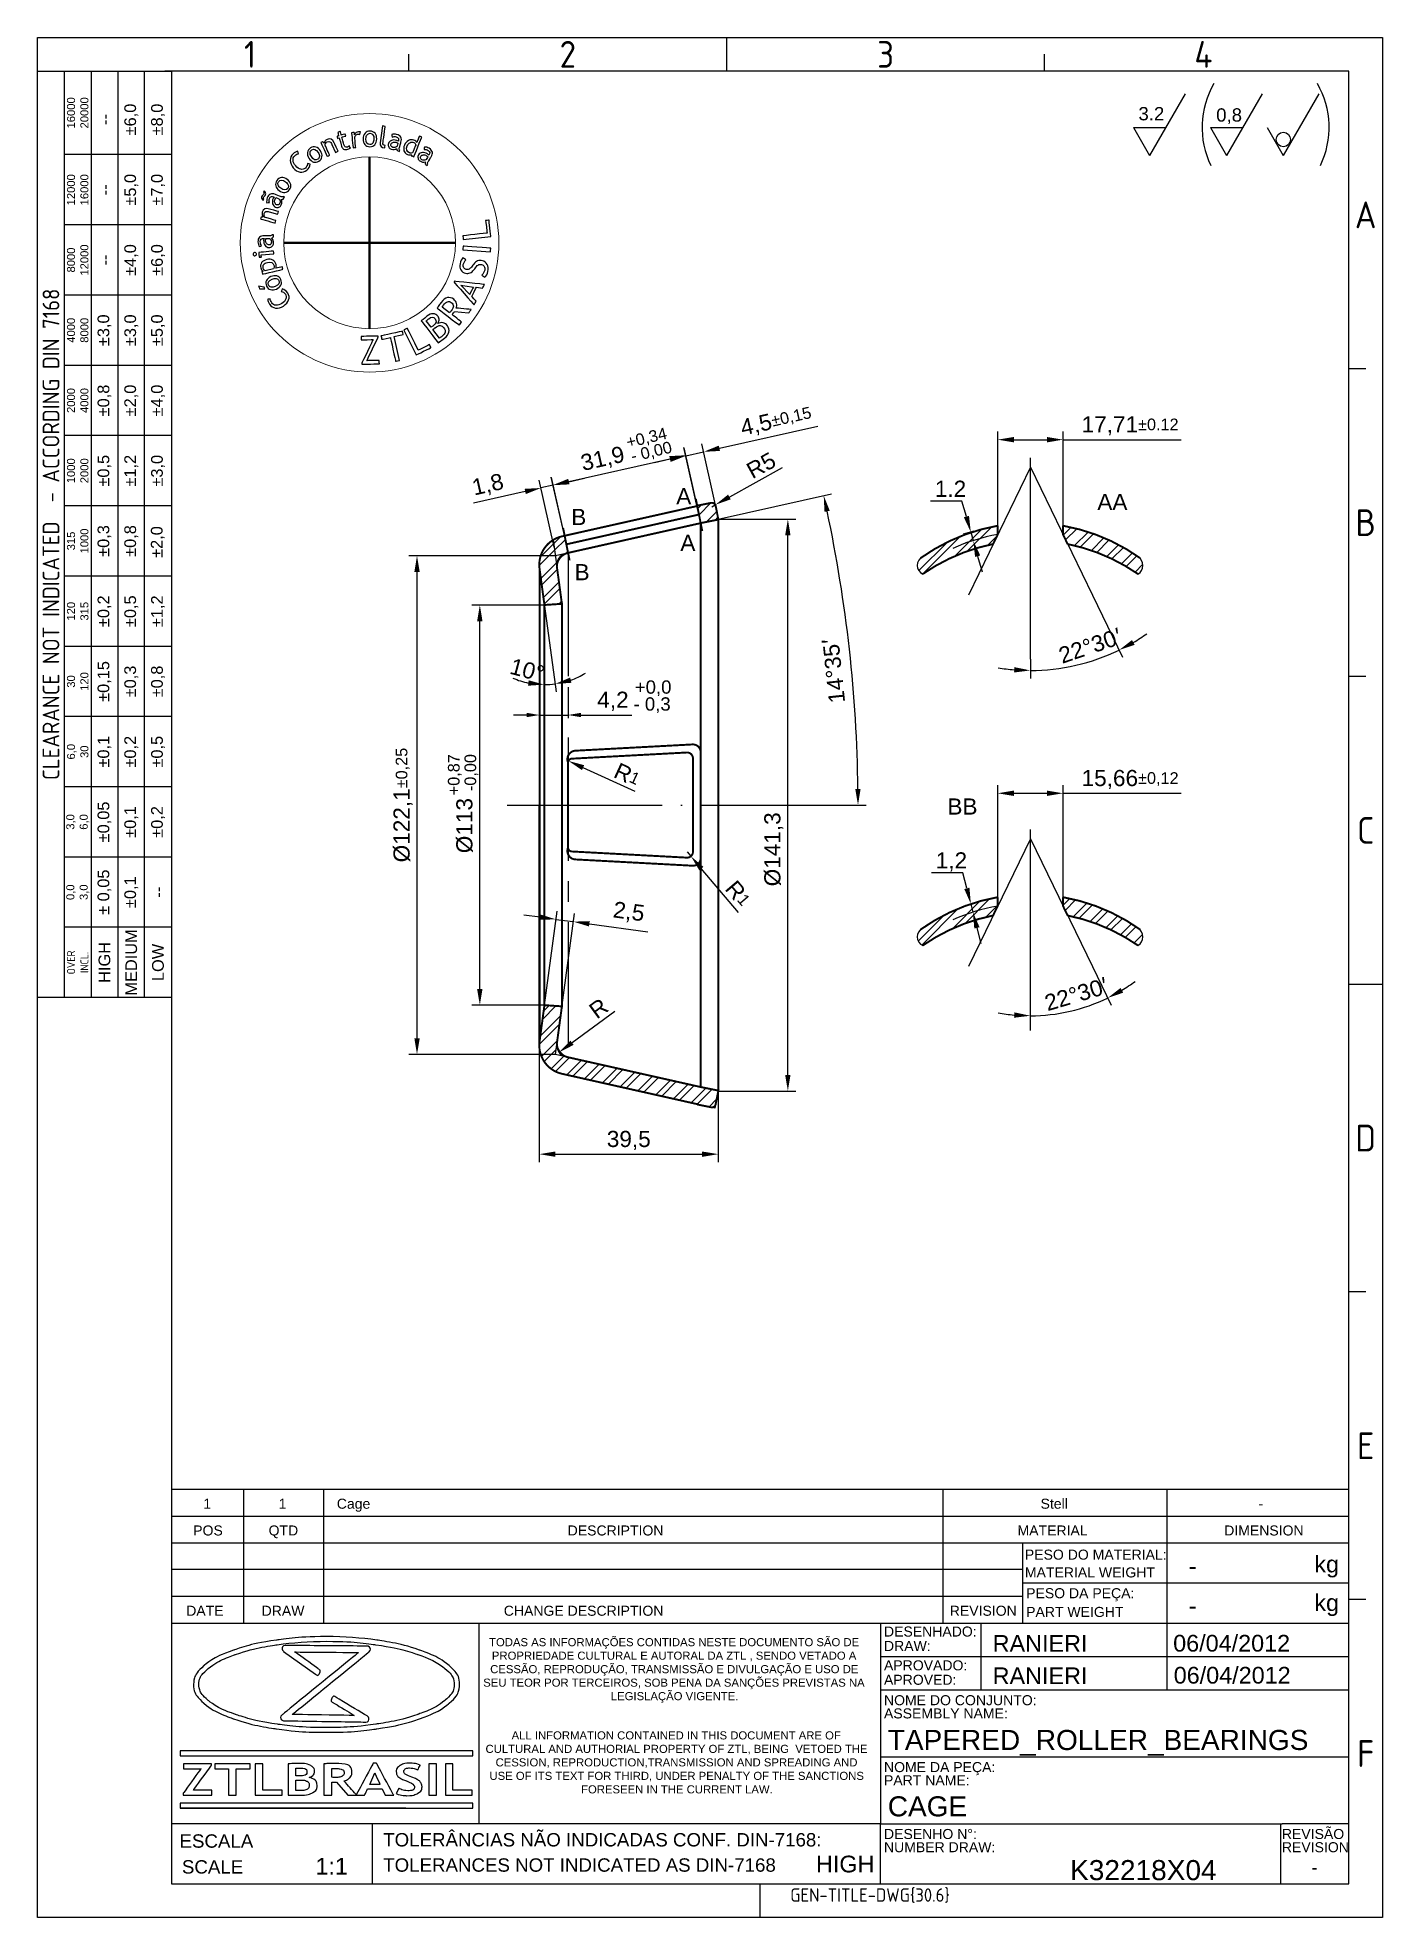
# Model space of a CAD drawing. Header units: millimetres. Extents: x -787 to 5188, y 1170 to 5225.
# Drawn here: x 4980.2 to 5188.3, y 1170.2 to 1461 of the extents above; entities that cross this region are included whole.
import ezdxf
from ezdxf.enums import TextEntityAlignment as Align

# ---------------------------------------------------------------- set-up
doc = ezdxf.new("R2010")
doc.units = ezdxf.units.MM
for name, pattern in [('ACAD_ISO02W100', [15, 12, -3]), ('ACAD_ISO04W100', [30, 24, -3, 0, -3]), ('CENTER2', [28.575, 19.05, -3.175, 3.175, -3.175])]:
    doc.linetypes.add(name, pattern=pattern)
for name, color, linetype, lineweight in [('AM_4', 1, 'ACAD_ISO04W100', 25), ('AM_5', 1, 'Continuous', 25), ('AM_8', 40, 'ACAD_ISO02W100', 35)]:
    doc.layers.add(name, color=color, linetype=linetype, lineweight=lineweight)
doc.layers.add('Camada 1', color=7, linetype='Continuous')
doc.styles.add('ACISOTS', font='isocp.shx', dxfattribs={"height": 1})
doc.styles.get("Standard").update_dxf_attribs({"font": 'arial.ttf'})
doc.dimstyles.new('ISO-25', dxfattribs={"dimtxt": 3, "dimasz": 2, "dimexe": 0.5, "dimexo": 0.625, "dimtad": 1, "dimtxsty": 'Standard', "dimcen": 2, "dimadec": 0, "dimazin": 0, "dimtfac": 1, "dimtmove": 0, "dimatfit": 3, "dimfxl": 1, "dimarcsym": 0})
doc.dimstyles.get("Standard").update_dxf_attribs({"dimtxt": 0.18, "dimasz": 0.18, "dimexe": 0.18, "dimexo": 0.0625, "dimgap": 0.09, "dimtad": 0, "dimtih": 1, "dimtoh": 1, "dimdec": 4, "dimzin": 0, "dimdsep": 46, "dimtxsty": 'Standard', "dimcen": 0.09, "dimadec": 0, "dimazin": 0, "dimtfac": 1, "dimtdec": 4, "dimtofl": 0, "dimtmove": 0, "dimatfit": 3, "dimfxl": 1, "dimtolj": 1, "dimtzin": 0, "dimarcsym": 0})

msp = doc.modelspace()

# ---------------------------------------------------------------- texts
at = {"color": 135, "lineweight": 25, "style": 'ACISOTS'}
for s, p in [('1', (5013.09889, 1458.39932)), ('2', (5062.26071, 1458.39932)), ('3', (5111.42252, 1458.39932)), ('4', (5160.58434, 1458.39932)), ('A', (5185.68274, 1433.55967)), ('B', (5185.68274, 1385.95033)), ('C', (5185.68274, 1338.34099)), ('D', (5185.68274, 1290.73166)), ('E', (5185.68274, 1243.12232)), ('F', (5185.68274, 1195.51298))]:
    msp.add_text(s, height=4.13994, dxfattribs=at).set_placement(p, align=Align.MIDDLE)
for s, height, p in [('1', 1.55248, (5005.87264, 1233.38266)), ('1', 1.55248, (5017.5355, 1233.38266)), ('Cage', 1.552478, (5026.52291, 1233.38266)), ('Stell', 1.552478, (5135.38769, 1233.38266)), ('-', 1.55248, (5169.09864, 1233.38266)), ('POS', 1.552478, (5004.3114, 1229.24272)), ('QTD', 1.552478, (5015.97426, 1229.24272)), ('DESCRIPTION', 1.5524784, (5062.23637, 1229.24272)), ('MATERIAL', 1.552478, (5131.82604, 1229.24272)), ('DIMENSION', 1.552478, (5163.79719, 1229.24272)), ('PESO DO MATERIAL:', 1.5524784, (5132.96496, 1225.50475)), ('kg', 2.587464, (5177.74708, 1223.52011)), ('MATERIAL WEIGHT', 1.5524784, (5132.96496, 1222.75514)), ('PESO DA PEÇA:', 1.5524784, (5133.15872, 1219.53823)), ('kg', 2.587464, (5177.74708, 1217.5505)), ('DATE', 1.552478, (5003.2304, 1216.82289)), ('DRAW', 1.552478, (5014.89327, 1216.82289)), ('CHANGE DESCRIPTION', 1.5524784, (5052.35299, 1216.82289)), ('REVISION', 1.552478, (5121.34315, 1216.82289)), ('PART WEIGHT', 1.5524784, (5133.15872, 1216.64102)), ('DESENHADO:', 1.552478, (5111.16746, 1213.60511)), ('DRAW:', 1.552478, (5111.16746, 1211.3721)), ('APROVADO:', 1.552478, (5111.16746, 1208.37658)), ('APROVED:', 1.552478, (5111.16746, 1206.14357)), ('NOME DO CONJUNTO:', 1.5524784, (5111.16746, 1202.98467)), ('ASSEMBLY NAME:', 1.5524784, (5111.16746, 1200.94043)), ('NOME DA PEÇA:', 1.5524784, (5111.16746, 1192.63481)), ('PART NAME:', 1.552478, (5111.16746, 1190.59058)), ('TOLERÂNCIAS NÃO INDICADAS CONF. DIN-7168:', 2.0699712, (5033.70166, 1181.13095)), ('DESENHO N%%d:', 1.5524784, (5111.16746, 1182.28495)), ('REVISÃO', 1.552478, (5172.72119, 1182.28495)), ('ESCALA', 2.069971, (5002.19231, 1180.93817)), ('NUMBER DRAW:', 1.5524784, (5111.16746, 1180.24072)), ('REVISION', 1.552478, (5172.72119, 1180.24072)), ('SCALE', 2.069971, (5002.56652, 1176.93794)), ('TOLERANCES NOT INDICATED AS DIN-7168', 2.0699712, (5033.70166, 1177.22394))]:
    msp.add_text(s, height=height).set_placement(p)
at = {"color": 135, "lineweight": 25, "attachment_point": 5, "rotation": 90}
for s, insert, char_height, width in [('16000\\P20000', (4986.44801, 1449.3432), 1.241983, 12.93732), ('--', (4990.58796, 1448.30821), 1.811225, 10.8673488), ('±6,0', (4994.7279, 1448.30821), 1.811225, 10.8673488), ('±8,0', (4998.86784, 1448.30821), 1.811225, 10.8673488), ('12000\\P16000', (4986.44801, 1437.44086), 1.241983, 10.8673488), ('±5,0', (4994.7279, 1437.44086), 1.811225, 10.8673488), ('±7,0', (4998.86784, 1437.44086), 1.811225, 10.8673488), ('--', (4990.58796, 1437.44086), 1.811225, 10.8673488), ('8000\\P12000', (4986.44801, 1426.57352), 1.241983, 10.8673488), ('±4,0', (4994.7279, 1426.57352), 1.811225, 10.8673488), ('±6,0', (4998.86784, 1426.57352), 1.811225, 10.8673488), ('--', (4990.58796, 1426.57352), 1.811225, 10.8673488), ('{\\Fisocp.shx|c0;CLEARANCE NOT INDICATED  - ACCORDING DIN 7168}', (4982.30807, 1384.13911), 2.587464, 143.3455056), ('4000\\P8000', (4986.44801, 1415.70617), 1.241983, 10.8673488), ('±3,0', (4990.58796, 1415.70617), 1.811225, 10.8673488), ('±3,0', (4994.7279, 1415.70617), 1.811225, 10.8673488), ('±5,0', (4998.86784, 1415.70617), 1.811225, 10.8673488), ('2000\\P4000', (4986.44801, 1404.83882), 1.241983, 10.8673488), ('±0,8', (4990.58796, 1404.83882), 1.811225, 10.8673488), ('±2,0', (4994.7279, 1404.83882), 1.811225, 10.8673488), ('±4,0', (4998.86784, 1404.83882), 1.811225, 10.8673488), ('±0,5', (4990.58796, 1393.97147), 1.811225, 10.8673488), ('±1,2', (4994.7279, 1393.97147), 1.811225, 10.8673488), ('±3,0', (4998.86784, 1393.97147), 1.811225, 10.8673488), ('1000\\P2000', (4986.44801, 1393.97147), 1.241983, 10.8673488), ('315\\P1000', (4986.44801, 1383.10412), 1.241983, 10.8673488), ('±0,3', (4990.58796, 1383.10412), 1.811225, 10.8673488), ('±0,8', (4994.7279, 1383.10412), 1.811225, 10.8673488), ('±2,0', (4998.83381, 1382.94132), 1.811225, 10.8673488), ('120\\P315', (4986.44801, 1372.23677), 1.241983, 10.8673488), ('±0,2', (4990.58796, 1372.23677), 1.811225, 10.8673488), ('±0,5', (4994.7279, 1372.23677), 1.811225, 10.8673488), ('±1,2', (4998.86784, 1372.23677), 1.811225, 10.8673488), ('±0,15', (4990.58796, 1361.36942), 1.811225, 10.8673488), ('30\\P120', (4986.44801, 1361.36942), 1.241983, 10.8673488), ('±0,3', (4994.7279, 1361.36942), 1.811225, 10.8673488), ('±0,8', (4998.86784, 1361.36942), 1.811225, 10.8673488), ('±0,1', (4990.58796, 1350.50207), 1.811225, 10.8673488), ('±0,2', (4994.7279, 1350.50207), 1.811225, 10.8673488), ('±0,5', (4998.86784, 1350.50207), 1.811225, 10.8673488), ('6,0\\P30', (4986.44801, 1350.50207), 1.241983, 10.8673488), ('3,0\\P6,0', (4986.44801, 1339.63472), 1.241983, 10.8673488), ('±0,05', (4990.58796, 1339.63472), 1.811225, 10.8673488), ('±0,1', (4994.7279, 1339.63472), 1.811225, 10.8673488), ('±0,2', (4998.86784, 1339.63472), 1.811225, 10.8673488), ('± 0,05', (4990.58796, 1328.76738), 1.811225, 10.8673488), ('0,0\\P3,0', (4986.44801, 1328.76738), 1.241983, 10.8673488), ('\\pt4.79529;±0,1', (4994.7279, 1328.76738), 1.8112248, 10.8673488), ('--', (4998.86784, 1328.76738), 1.811225, 10.8673488), ('HIGH', (4990.58796, 1317.90003), 1.811225, 10.8673488), ('MEDIUM', (4994.7279, 1317.90003), 1.811225, 10.8673488), ('LOW', (4998.86784, 1317.90003), 1.811225, 10.8673488), ('{\\Fisocp.shx|c0;OVER\\PINCL.}', (4986.44801, 1317.90003), 1.2419827, 10.8673488)]:
    msp.add_mtext(s, dxfattribs=dict(at, insert=insert, char_height=char_height, width=width))
at = {"char_height": 2.5, "attachment_point": 1}
for s, insert, width in [('A', (5079.0291, 1391.28226), 3.2247), ('B', (5062.7899, 1388.07228), 2.5081), ('A', (5079.66396, 1384.06713), 3.2247), ('B', (5063.30448, 1379.53579), 2.5081)]:
    msp.add_mtext(s, dxfattribs=dict(at, insert=insert, width=width))
at = {"linetype": 'Continuous', "char_height": 1.2523326, "attachment_point": 1}
for s, width, insert in [('\\pi1.4465;TODAS AS INFORMAÇÕES CONTIDAS NESTE DOCUMENTO SÃO DE \\P\\pi1.8801;PROPRIEDADE CULTURAL E AUTORAL DA ZTL , SENDO VETADO A \\P\\pi1.6127;CESSÃO, REPRODUÇÃO, TRANSMISSÃO E DIVULGAÇÃO E USO DE \\P\\pi0.5389;SEU TEOR POR TERCEIROS, SOB PENA DA SANÇÕES PREVISTAS NA \\P\\pi20.278;LEGISLAÇÃO VIGENTE.', 60.0117557, (5048.63473, 1213.36437)), ('\\pi4.23;ALL INFORMATION CONTAINED IN THIS DOCUMENT ARE OF \\P\\pi0.19532;CULTURAL AND AUTHORIAL PROPERTY OF ZTL, BEING  VETOED THE \\P\\pi1.7509;CESSION, REPRODUCTION,TRANSMISSION AND SPREADING AND \\P\\pi0.8044;USE OF ITS TEXT FOR THIRD, UNDER PENALTY OF THE SANCTIONS \\P\\pi14.981;FORESEEN IN THE CURRENT LAW.', 59.3126336, (5049.33385, 1198.94357))]:
    msp.add_mtext_dynamic_manual_height_columns(s, width=width, gutter_width=12.5, heights=[0], dxfattribs=dict(at, insert=insert))
for p in [(5158.3191, 1224.52041), (5158.3191, 1218.36272)]:
    msp.add_attdef('-', text='', height=2.58746).set_placement(p, align=Align.MIDDLE_LEFT)
for tag, p, height in [('RANIERI', (5127.98514, 1211.24978), 2.58746), ('06/04/2012', (5155.90533, 1211.28034), 2.58746), ('RANIERI', (5127.98305, 1206.2425), 2.58746), ('06/04/2012', (5155.98856, 1206.32842), 2.58746), ('TAPERED_ROLLER_BEARINGS', (5111.75223, 1196.05591), 3.10496), ('CAGE', (5111.75223, 1185.7846), 3.10496), ('K32218X04', (5139.95462, 1175.92065), 3.10496)]:
    msp.add_attdef(tag, p, '', height=height)
for tag, height, p in [('1:1', 2.58746, (5025.72848, 1178.07014)), ('HIGH', 2.58746, (5105.16924, 1178.41293)), ('-', 2.02397, (5177.77414, 1177.90706))]:
    msp.add_attdef(tag, text='', height=height).set_placement(p, align=Align.MIDDLE_CENTER)
at = {"color": 135, "style": 'ACISOTS'}
msp.add_attdef('GEN-TITLE-DWG{30.6}', (5096.6776, 1172.58396), '', height=2.06997, dxfattribs=at)
at = {"layer": 'AM_5'}
for s, rotation, p in [('+0,34', 13.4777421, (5071.5567, 1397.47666)), ('- 0,00', 13.4777421, (5072.26086, 1395.32665)), ('+0,87', 90, (5045.51166, 1343.75881)), ('-0,00', 90, (5048.0767, 1344.40844))]:
    msp.add_text(s, height=1.8, rotation=rotation, dxfattribs=at).set_placement(p)
at = {"layer": 'AM_5', "char_height": 2.058827, "attachment_point": 1}
for s, insert in [('3.2', (5150.53241, 1450.24428)), ('0,8', (5162.55778, 1450.04518))]:
    msp.add_mtext_dynamic_manual_height_columns(s, width=18.2377889, gutter_width=12.5, heights=[0], dxfattribs=dict(at, insert=insert))
at = {"layer": 'AM_5', "char_height": 2.5, "attachment_point": 1}
for s, insert, width in [('1.2', (5119.03301, 1392.43549), 3.6738), ('AA', (5144.17146, 1390.39508), 12.0082), ('BB', (5120.97787, 1343.27841), 12.0082), ('1,2', (5119.17244, 1334.9352), 3.6738)]:
    msp.add_mtext(s, dxfattribs=dict(at, insert=insert, width=width))
at = {"layer": 'AM_5', "insert": (5102.67297, 1357.89712), "char_height": 2.5, "width": 22.1946, "attachment_point": 1, "rotation": 96}
msp.add_mtext('14%%d35\\f仿宋_GB2312|b0|i0|c134|p49;′', dxfattribs=at)
at = {"layer": 'AM_5', "ltscale": 0.25, "char_height": 2.0588, "attachment_point": 1}
for s, insert in [('+0,0', (5072.61798, 1361.53925)), ('- 0,3', (5072.4234, 1358.92083))]:
    msp.add_mtext_dynamic_manual_height_columns(s, width=8.3706437, gutter_width=12.5, heights=[0], dxfattribs=dict(at, insert=insert))

# ---------------------------------------------------------------- blocks, each defined once
blk = doc.blocks.new('*D198')
at = {"layer": 'AM_5', "color": 0, "lineweight": -2, "transparency": 16777216}
for p, q in [((5085.71, 1397.45), (5100.94, 1400.87)), ((5082.28, 1388.52), (5080.27, 1397.51)), ((5080.54, 1396.29), (5083.27, 1396.9)), ((5085.01, 1389.13), (5082.99, 1398.12)), ((5078.1, 1395.74), (5075.66, 1395.2))]:
    blk.add_line(p, q, dxfattribs=at)
at = {"layer": 'AM_5', "color": 0, "transparency": 16777216}
for points in [[(5078.01, 1396.15), (5078.19, 1395.34), (5080.54, 1396.29)], [(5085.61, 1397.86), (5085.8, 1397.04), (5083.27, 1396.9)]]:
    blk.add_solid(points, dxfattribs=at)
at = {"layer": 'Defpoints', "color": 0, "transparency": 16777216}
for p in [(5080.54, 1396.29), (5082.28, 1388.52), (5085.01, 1389.13)]:
    blk.add_point(p, dxfattribs=at)
at = {"layer": 'AM_5', "color": 0, "transparency": 16777216, "insert": (5094.5, 1401.6), "char_height": 2.5, "attachment_point": 5, "rotation": 12.6512}
blk.add_mtext('\\A1;4,5{\\H0.72x;%%P0,15} ', dxfattribs=at)
blk = doc.blocks.new('*D199')
at = {"layer": 'AM_5', "color": 0, "lineweight": -2, "transparency": 16777216}
for p, q in [((5082.55, 1387.2), (5080.22, 1397.59)), ((5062.41, 1392.31), (5078.05, 1395.82)), ((5062.03, 1382.59), (5059.7, 1392.98))]:
    blk.add_line(p, q, dxfattribs=at)
at = {"layer": 'AM_5', "color": 0, "transparency": 16777216}
for points in [[(5077.96, 1396.23), (5078.14, 1395.41), (5080.49, 1396.37)], [(5062.32, 1392.72), (5062.5, 1391.9), (5059.97, 1391.76)]]:
    blk.add_solid(points, dxfattribs=at)
at = {"layer": 'Defpoints', "color": 0, "transparency": 16777216}
for p in [(5080.49, 1396.37), (5082.55, 1387.2), (5062.03, 1382.59)]:
    blk.add_point(p, dxfattribs=at)
at = {"layer": 'AM_5', "color": 0, "transparency": 16777216, "insert": (5067.68, 1395.67), "char_height": 2.5, "attachment_point": 5, "rotation": 12.6512}
blk.add_mtext('\\A1;31,9', dxfattribs=at)
blk = doc.blocks.new('*D200')
at = {"layer": 'AM_5', "color": 0, "lineweight": -2, "transparency": 16777216}
for p, q in [((5055.67, 1390.77), (5047.66, 1388.97)), ((5060.16, 1382.17), (5057.83, 1392.53)), ((5059.98, 1391.73), (5058.11, 1391.31)), ((5062.03, 1382.59), (5059.71, 1392.95)), ((5062.42, 1392.28), (5064.86, 1392.83))]:
    blk.add_line(p, q, dxfattribs=at)
at = {"layer": 'AM_5', "color": 0, "transparency": 16777216}
for points in [[(5055.58, 1391.17), (5055.76, 1390.36), (5058.11, 1391.31)], [(5062.33, 1392.69), (5062.51, 1391.87), (5059.98, 1391.73)]]:
    blk.add_solid(points, dxfattribs=at)
at = {"layer": 'Defpoints', "color": 0, "transparency": 16777216}
for p in [(5059.98, 1391.73), (5060.16, 1382.17), (5062.03, 1382.59)]:
    blk.add_point(p, dxfattribs=at)
at = {"layer": 'AM_5', "color": 0, "transparency": 16777216, "insert": (5049.92, 1391.66), "char_height": 2.5, "attachment_point": 5, "rotation": 12.6512}
blk.add_mtext('\\A1;1,8', dxfattribs=at)
blk = doc.blocks.new('*D201')
at = {"layer": 'AM_5', "color": 0, "lineweight": -2, "transparency": 16777216}
for p, q in [((5058.64, 1373.2), (5047.4, 1373.2)), ((5048.65, 1313.79), (5048.65, 1370.7)), ((5058.64, 1311.29), (5047.4, 1311.29))]:
    blk.add_line(p, q, dxfattribs=at)
at = {"layer": 'AM_5', "color": 0, "transparency": 16777216}
for points in [[(5048.23, 1370.7), (5049.06, 1370.7), (5048.65, 1373.2)], [(5048.23, 1313.79), (5049.06, 1313.79), (5048.65, 1311.29)]]:
    blk.add_solid(points, dxfattribs=at)
at = {"layer": 'Defpoints', "color": 0, "transparency": 16777216}
for p in [(5048.65, 1373.2), (5058.64, 1373.2), (5058.64, 1311.29)]:
    blk.add_point(p, dxfattribs=at)
at = {"layer": 'AM_5', "color": 0, "transparency": 16777216, "insert": (5046.3, 1339.07), "char_height": 2.5, "attachment_point": 5, "rotation": 90}
blk.add_mtext('\\A1;%%c113', dxfattribs=at)
blk = doc.blocks.new('*D202')
at = {"layer": 'AM_5', "color": 0, "lineweight": -2, "transparency": 16777216}
for p, q in [((5060.34, 1380.83), (5037.68, 1380.83)), ((5038.93, 1306.17), (5038.93, 1378.33)), ((5060.34, 1303.67), (5037.68, 1303.67))]:
    blk.add_line(p, q, dxfattribs=at)
at = {"layer": 'AM_5', "color": 0, "transparency": 16777216}
for points in [[(5038.52, 1378.33), (5039.35, 1378.33), (5038.93, 1380.83)], [(5038.52, 1306.17), (5039.35, 1306.17), (5038.93, 1303.67)]]:
    blk.add_solid(points, dxfattribs=at)
at = {"layer": 'Defpoints', "color": 0, "transparency": 16777216}
for p in [(5038.93, 1380.83), (5060.34, 1380.83), (5060.34, 1303.67)]:
    blk.add_point(p, dxfattribs=at)
at = {"layer": 'AM_5', "color": 0, "transparency": 16777216, "insert": (5036.77, 1342.25), "char_height": 2.5, "attachment_point": 5, "rotation": 90}
blk.add_mtext('\\A1;%%C122,1{\\H0.72x;%%P0,25}', dxfattribs=at)
blk = doc.blocks.new('*D203')
at = {"layer": 'AM_5', "color": 0, "lineweight": -2, "transparency": 16777216}
blk.add_line((5058.67, 1373.02), (5060.46, 1359.76), dxfattribs=at)
for start, end in [(246.7083, 258.3542), (289.3227, 300.9685), (270, 277.6769)]:
    blk.add_arc((5058.64, 1373.2), 12.32, start, end, dxfattribs=at)
at = {"layer": 'AM_5', "color": 0, "transparency": 16777216}
for points in [[(5056.2, 1361.55), (5056.11, 1360.72), (5058.64, 1360.88)], [(5062.82, 1361.17), (5062.62, 1361.98), (5060.29, 1360.99)]]:
    blk.add_solid(points, dxfattribs=at)
at = {"layer": 'Defpoints', "color": 0, "transparency": 16777216}
for p in [(5057.88, 1378.83), (5058.64, 1373.39), (5058.67, 1373.02), (5059.74, 1360.93), (5058.64, 1342.25)]:
    blk.add_point(p, dxfattribs=at)
at = {"layer": 'AM_5', "color": 0, "transparency": 16777216, "insert": (5055.98, 1363.13), "char_height": 2.5, "attachment_point": 5, "rotation": 345.2157}
blk.add_mtext('\\A1;10%%d ', dxfattribs=at)
blk = doc.blocks.new('*D204')
at = {"layer": 'AM_5', "color": 0, "lineweight": -2, "transparency": 16777216}
for p, q in [((5057.84, 1305.06), (5057.84, 1286.99)), ((5085.54, 1305.06), (5085.54, 1286.99)), ((5060.34, 1288.24), (5083.04, 1288.24))]:
    blk.add_line(p, q, dxfattribs=at)
at = {"layer": 'AM_5', "color": 0, "transparency": 16777216}
for points in [[(5060.34, 1288.65), (5060.34, 1287.82), (5057.84, 1288.24)], [(5083.04, 1288.65), (5083.04, 1287.82), (5085.54, 1288.24)]]:
    blk.add_solid(points, dxfattribs=at)
at = {"layer": 'Defpoints', "color": 0, "transparency": 16777216}
for p in [(5057.84, 1305.06), (5085.54, 1305.06), (5085.54, 1288.24)]:
    blk.add_point(p, dxfattribs=at)
at = {"layer": 'AM_5', "color": 0, "transparency": 16777216, "insert": (5071.69, 1290.36), "char_height": 2.5, "attachment_point": 5}
blk.add_mtext('\\A1;39,5', dxfattribs=at)
blk = doc.blocks.new('*D205')
at = {"layer": 'AM_5', "color": 0, "lineweight": -2, "transparency": 16777216}
for p, q in [((5085.54, 1386.48), (5097.55, 1386.48)), ((5096.3, 1300.51), (5096.3, 1383.98)), ((5085.54, 1298.01), (5097.55, 1298.01))]:
    blk.add_line(p, q, dxfattribs=at)
at = {"layer": 'AM_5', "color": 0, "transparency": 16777216}
for points in [[(5095.88, 1383.98), (5096.71, 1383.98), (5096.3, 1386.48)], [(5095.88, 1300.51), (5096.71, 1300.51), (5096.3, 1298.01)]]:
    blk.add_solid(points, dxfattribs=at)
at = {"layer": 'Defpoints', "color": 0, "transparency": 16777216}
for p in [(5085.54, 1386.48), (5096.3, 1386.48), (5085.54, 1298.01)]:
    blk.add_point(p, dxfattribs=at)
at = {"layer": 'AM_5', "color": 0, "transparency": 16777216, "insert": (5094.13, 1335.4), "char_height": 2.5, "attachment_point": 5, "rotation": 90}
blk.add_mtext('\\A1;%%C141,3', dxfattribs=at)
blk = doc.blocks.new('*D206')
at = {"layer": 'AM_5', "color": 0, "lineweight": -2, "transparency": 16777216}
for p, q in [((5080.71, 1335.01), (5081.3, 1334.33)), ((5088.66, 1325.65), (5082.91, 1332.42))]:
    blk.add_line(p, q, dxfattribs=at)
at = {"layer": 'AM_5', "color": 0, "transparency": 16777216}
blk.add_solid([(5083.23, 1332.69), (5082.6, 1332.15), (5081.3, 1334.33)], dxfattribs=at)
at = {"layer": 'Defpoints', "color": 0, "transparency": 16777216}
for p in [(5080.71, 1335.01), (5081.3, 1334.33)]:
    blk.add_point(p, dxfattribs=at)
at = {"layer": 'AM_5', "color": 0, "transparency": 16777216, "insert": (5088.66, 1328.55), "char_height": 2.5, "attachment_point": 5, "rotation": 310.3061}
blk.add_mtext('\\A1;R\\H1.8;1', dxfattribs=at)
blk = doc.blocks.new('*D207')
at = {"layer": 'AM_5', "color": 0, "lineweight": -2, "transparency": 16777216}
blk.add_line((5072.7, 1344.33), (5064.62, 1348.03), dxfattribs=at)
at = {"layer": 'AM_5', "color": 0, "transparency": 16777216}
blk.add_solid([(5064.8, 1348.41), (5064.45, 1347.66), (5062.35, 1349.08)], dxfattribs=at)
at = {"layer": 'Defpoints', "color": 0, "transparency": 16777216}
for p in [(5062.35, 1349.08), (5062.9, 1348.83)]:
    blk.add_point(p, dxfattribs=at)
at = {"layer": 'AM_5', "color": 0, "transparency": 16777216, "insert": (5071.46, 1346.95), "char_height": 2.5, "attachment_point": 5, "rotation": 335.3247}
blk.add_mtext('\\A1;R\\H1.8;1', dxfattribs=at)
blk = doc.blocks.new('*D209')
at = {"layer": 'AM_5', "color": 0, "lineweight": -2, "transparency": 16777216}
for p, q in [((5095.41, 1394.42), (5087.25, 1389.91)), ((5084.54, 1388.41), (5085.07, 1388.7))]:
    blk.add_line(p, q, dxfattribs=at)
at = {"layer": 'AM_5', "color": 0, "transparency": 16777216}
blk.add_solid([(5087.05, 1390.28), (5087.46, 1389.55), (5085.07, 1388.7)], dxfattribs=at)
at = {"layer": 'Defpoints', "color": 0, "transparency": 16777216}
for p in [(5084.54, 1388.41), (5085.07, 1388.7)]:
    blk.add_point(p, dxfattribs=at)
at = {"layer": 'AM_5', "color": 0, "transparency": 16777216, "insert": (5092.17, 1394.8), "char_height": 2.5, "attachment_point": 5, "rotation": 28.9503}
blk.add_mtext('\\A1;R5', dxfattribs=at)
blk = doc.blocks.new('*D210')
at = {"layer": 'AM_5', "color": 0, "lineweight": -2, "transparency": 16777216}
blk.add_line((5069.52, 1310.3), (5062.91, 1305.48), dxfattribs=at)
at = {"layer": 'AM_5', "color": 0, "transparency": 16777216}
blk.add_solid([(5062.66, 1305.81), (5063.16, 1305.14), (5060.89, 1304)], dxfattribs=at)
at = {"layer": 'Defpoints', "color": 0, "transparency": 16777216}
for p in [(5060.89, 1304), (5062.34, 1305.06)]:
    blk.add_point(p, dxfattribs=at)
at = {"layer": 'AM_5', "color": 0, "transparency": 16777216, "insert": (5067.02, 1310.8), "char_height": 2.5, "attachment_point": 5, "rotation": 36.1315}
blk.add_mtext('\\A1;R', dxfattribs=at)
blk = doc.blocks.new('*D211')
at = {"layer": 'AM_5', "color": 0, "lineweight": -2, "transparency": 16777216}
for p, q in [((5143.41, 1374.74), (5148.08, 1365.11)), ((5133.81, 1364.82), (5133.81, 1361.83))]:
    blk.add_line(p, q, dxfattribs=at)
for start, end in [(300.4411, 304.9991), (270, 295.883), (260.8839, 265.4419)]:
    blk.add_arc((5133.81, 1394.51), 31.43, start, end, dxfattribs=at)
at = {"layer": 'AM_5', "color": 0, "transparency": 16777216}
for points in [[(5149.94, 1367.04), (5149.54, 1367.78), (5147.54, 1366.23)], [(5131.33, 1363.59), (5131.3, 1362.76), (5133.81, 1363.08)]]:
    blk.add_solid(points, dxfattribs=at)
at = {"layer": 'Defpoints', "color": 0, "transparency": 16777216}
for p in [(5133.81, 1395.95), (5133.81, 1394.51), (5143.41, 1374.74), (5133.81, 1364.82), (5138.53, 1363.43)]:
    blk.add_point(p, dxfattribs=at)
at = {"layer": 'AM_5', "color": 0, "transparency": 16777216, "insert": (5143.13, 1366.88), "char_height": 2.5, "attachment_point": 5, "rotation": 18.6398}
blk.add_mtext('\\A1;22%%d30\\fTxt|b0|i0|c134|p2;′', dxfattribs=at)
blk = doc.blocks.new('*D212')
at = {"layer": 'AM_5', "color": 0, "lineweight": -2, "transparency": 16777216}
blk.add_line((5143.41, 1317.27), (5146.32, 1311.27), dxfattribs=at)
for start, end in [(301.1136, 306.3442), (270, 295.883), (259.5388, 264.7694)]:
    blk.add_arc((5133.81, 1337.04), 27.39, start, end, dxfattribs=at)
at = {"layer": 'AM_5', "color": 0, "transparency": 16777216}
for points in [[(5148.17, 1313.22), (5147.77, 1313.96), (5145.77, 1312.4)], [(5131.34, 1310.18), (5131.3, 1309.35), (5133.81, 1309.65)]]:
    blk.add_solid(points, dxfattribs=at)
at = {"layer": 'Defpoints', "color": 0, "transparency": 16777216}
for p in [(5133.81, 1338.48), (5133.81, 1337.04), (5143.41, 1317.27), (5137.92, 1309.96), (5133.81, 1307.35)]:
    blk.add_point(p, dxfattribs=at)
at = {"layer": 'AM_5', "color": 0, "transparency": 16777216, "insert": (5140.97, 1312.97), "char_height": 2.5, "attachment_point": 5, "rotation": 16.5593}
blk.add_mtext('\\A1;22%%d30\\f宋体|b0|i0|c134|p2;′', dxfattribs=at)
blk = doc.blocks.new('*D213')
at = {"layer": 'AM_5', "color": 0, "lineweight": -2, "transparency": 16777216}
for p, q in [((5128.76, 1327.98), (5128.76, 1345.32)), ((5131.26, 1344.07), (5136.37, 1344.07)), ((5138.87, 1327.98), (5138.87, 1345.32)), ((5138.87, 1344.07), (5157.12, 1344.07))]:
    blk.add_line(p, q, dxfattribs=at)
at = {"layer": 'AM_5', "color": 0, "transparency": 16777216}
for points in [[(5131.26, 1344.49), (5131.26, 1343.66), (5128.76, 1344.07)], [(5136.37, 1344.49), (5136.37, 1343.66), (5138.87, 1344.07)]]:
    blk.add_solid(points, dxfattribs=at)
at = {"layer": 'Defpoints', "color": 0, "transparency": 16777216}
for p in [(5138.87, 1344.07), (5128.76, 1327.98), (5138.87, 1327.98)]:
    blk.add_point(p, dxfattribs=at)
at = {"layer": 'AM_5', "color": 0, "transparency": 16777216, "insert": (5149.24, 1346.2), "char_height": 2.5, "attachment_point": 5}
blk.add_mtext('\\A1;15,66{\\H0.72x;%%P0,12} ', dxfattribs=at)
blk = doc.blocks.new('*D214')
at = {"layer": 'AM_5', "color": 0, "lineweight": -2, "transparency": 16777216}
for p, q in [((5128.76, 1385.45), (5128.76, 1400.03)), ((5138.87, 1385.45), (5138.87, 1400.03)), ((5131.26, 1398.78), (5136.37, 1398.78)), ((5138.87, 1398.78), (5157.12, 1398.78))]:
    blk.add_line(p, q, dxfattribs=at)
at = {"layer": 'AM_5', "color": 0, "transparency": 16777216}
for points in [[(5131.26, 1399.2), (5131.26, 1398.36), (5128.76, 1398.78)], [(5136.37, 1399.2), (5136.37, 1398.36), (5138.87, 1398.78)]]:
    blk.add_solid(points, dxfattribs=at)
at = {"layer": 'Defpoints', "color": 0, "transparency": 16777216}
for p in [(5138.87, 1398.78), (5128.76, 1385.45), (5138.87, 1385.45)]:
    blk.add_point(p, dxfattribs=at)
at = {"layer": 'AM_5', "color": 0, "transparency": 16777216, "insert": (5149.24, 1400.91), "char_height": 2.5, "attachment_point": 5}
blk.add_mtext('\\A1;17,71{\\H0.72x;%%P0.12} ', dxfattribs=at)
blk = doc.blocks.new('*D216')
at = {"layer": 'AM_5', "color": 0, "linetype": 'CENTER2', "lineweight": -2, "transparency": 16777216}
for p, q in [((5057.96, 1324.91), (5055.48, 1325.24)), ((5058.64, 1311.29), (5060.6, 1325.81)), ((5060.43, 1324.57), (5063.11, 1324.21)), ((5061.32, 1310.93), (5063.28, 1325.45)), ((5065.59, 1323.88), (5074.62, 1322.66))]:
    blk.add_line(p, q, dxfattribs=at)
at = {"layer": 'AM_5', "color": 0, "linetype": 'CENTER2', "transparency": 16777216}
for points in [[(5058.01, 1325.32), (5057.9, 1324.5), (5060.43, 1324.57)], [(5065.64, 1324.29), (5065.53, 1323.47), (5063.11, 1324.21)]]:
    blk.add_solid(points, dxfattribs=at)
at = {"layer": 'Defpoints', "color": 0, "linetype": 'CENTER2', "transparency": 16777216}
for p in [(5063.11, 1324.21), (5058.64, 1311.29), (5061.32, 1310.93)]:
    blk.add_point(p, dxfattribs=at)
at = {"layer": 'AM_5', "color": 0, "linetype": 'CENTER2', "transparency": 16777216, "insert": (5071.68, 1325.58), "char_height": 2.5, "attachment_point": 5, "rotation": 352.3231}
blk.add_mtext('\\A1;2,5', dxfattribs=at)
blk = doc.blocks.new('*D217')
at = {"layer": 'AM_5', "color": 0, "linetype": 'CENTER2', "lineweight": -2, "transparency": 16777216}
for p, q in [((5123.92, 1386.88), (5123.23, 1389.29)), ((5125.05, 1384.61), (5123.4, 1384.14)), ((5124.6, 1384.48), (5124.98, 1383.16)), ((5125.43, 1383.29), (5123.78, 1382.82)), ((5125.66, 1380.75), (5126.35, 1378.35))]:
    blk.add_line(p, q, dxfattribs=at)
at = {"layer": 'AM_5', "color": 0, "linetype": 'CENTER2', "transparency": 16777216}
for points in [[(5124.32, 1387), (5123.52, 1386.77), (5124.6, 1384.48)], [(5126.06, 1380.87), (5125.26, 1380.64), (5124.98, 1383.16)]]:
    blk.add_solid(points, dxfattribs=at)
at = {"layer": 'Defpoints', "color": 0, "linetype": 'CENTER2', "transparency": 16777216}
for p in [(5125.05, 1384.61), (5124.98, 1383.16), (5125.43, 1383.29)]:
    blk.add_point(p, dxfattribs=at)
blk = doc.blocks.new('*D218')
at = {"layer": 'AM_5', "color": 0, "linetype": 'CENTER2', "lineweight": -2, "transparency": 16777216}
for p, q in [((5123.99, 1329.37), (5123.37, 1331.79)), ((5124.58, 1326.94), (5124.61, 1326.94)), ((5124.61, 1326.94), (5124.93, 1325.68)), ((5124.91, 1325.67), (5124.93, 1325.68)), ((5125.54, 1323.25), (5126.16, 1320.83))]:
    blk.add_line(p, q, dxfattribs=at)
at = {"layer": 'AM_5', "color": 0, "linetype": 'CENTER2', "transparency": 16777216}
for points in [[(5124.39, 1329.47), (5123.59, 1329.26), (5124.61, 1326.94)], [(5125.95, 1323.36), (5125.14, 1323.15), (5124.93, 1325.68)]]:
    blk.add_solid(points, dxfattribs=at)
at = {"layer": 'Defpoints', "color": 0, "linetype": 'CENTER2', "transparency": 16777216}
for p in [(5124.58, 1326.94), (5124.91, 1325.67), (5124.93, 1325.68)]:
    blk.add_point(p, dxfattribs=at)
blk = doc.blocks.new('*D219')
at = {"layer": 'AM_5', "color": 0, "lineweight": -2, "ltscale": 0.25, "transparency": 16777216}
for p, q in [((5057.88, 1359.91), (5057.88, 1355.68)), ((5062.3, 1360.51), (5062.3, 1355.68)), ((5055.88, 1356.18), (5053.88, 1356.18)), ((5057.88, 1356.18), (5062.3, 1356.18)), ((5064.3, 1356.18), (5072.17, 1356.18))]:
    blk.add_line(p, q, dxfattribs=at)
at = {"layer": 'AM_5', "color": 0, "ltscale": 0.25, "transparency": 16777216}
for points in [[(5055.88, 1356.52), (5055.88, 1355.85), (5057.88, 1356.18)], [(5064.3, 1356.52), (5064.3, 1355.85), (5062.3, 1356.18)]]:
    blk.add_solid(points, dxfattribs=at)
at = {"layer": 'Defpoints', "color": 0, "ltscale": 0.25, "transparency": 16777216}
for p in [(5062.3, 1361.14), (5057.88, 1360.54), (5062.3, 1356.18)]:
    blk.add_point(p, dxfattribs=at)
at = {"layer": 'AM_5', "color": 0, "ltscale": 0.25, "transparency": 16777216, "insert": (5069.24, 1358.31), "char_height": 3, "attachment_point": 5}
blk.add_mtext('{\\H0.83333x;4,2}', dxfattribs=at)
blk = doc.blocks.new('*D208')
at = {"layer": 'AM_5', "color": 0, "lineweight": -2, "transparency": 16777216}
for p, q in [((5085.54, 1386.48), (5103.06, 1390.42)), ((5090.81, 1342.25), (5108.4, 1342.25))]:
    blk.add_line(p, q, dxfattribs=at)
blk.add_arc((4888.47, 1342.25), 218.68, 0.655, 11.9962, dxfattribs=at)
at = {"layer": 'AM_5', "color": 0, "transparency": 16777216}
for points in [[(5101.97, 1387.61), (5102.78, 1387.79), (5101.84, 1390.14)], [(5107.55, 1344.75), (5106.72, 1344.75), (5107.15, 1342.25)]]:
    blk.add_solid(points, dxfattribs=at)
at = {"layer": 'Defpoints', "color": 0, "transparency": 16777216}
for p in [(5085.54, 1386.48), (5060.34, 1380.83), (5106.56, 1358.33), (5052.85, 1342.25), (5090.81, 1342.25)]:
    blk.add_point(p, dxfattribs=at)

# ---------------------------------------------------------------- dimensions: what is measured, and where the dimension line sits
at = {"layer": 'AM_5'}
dim = msp.add_angular_dim_2l(base=(5106.55787, 1358.32844), line1=((5052.85387, 1342.24789), (5090.81006, 1342.24789)), line2=((5085.53936, 1386.48264), (5060.34033, 1380.82635)), text=' ', dimstyle='Standard', override={"dimtxt": 2.5, "dimasz": 2.5, "dimexe": 1.25, "dimexo": 0, "dimgap": 0.625, "dimtad": 2, "dimtih": 0, "dimtoh": 0, "dimzin": 8, "dimcen": 2.5, "dimadec": 4, "dimazin": 2, "dimtofl": 1}, dxfattribs=at)
dim.commit()
dim.dimension.update_dxf_attribs({"geometry": '*D208', "text_midpoint": (-787.42726, 5225.12658)})
for base, p1, p2, angle, text, override, picture, middle, dimtype in [((5080.54023, 1396.2902), (5085.0104, 1389.13109), (5082.28454, 1388.51923), 192.6511787, '4,5{\\H0.72x;%%P0,15} ', {"dimtxt": 2.5, "dimasz": 2.5, "dimexe": 1.25, "dimexo": 0, "dimgap": 0.625, "dimtad": 1, "dimtih": 0, "dimtoh": 0, "dimzin": 8, "dimlunit": 6, "dimcen": 2.5, "dimtofl": 1}, '*D198', (5094.96662, 1399.52842), 161), ((5080.48998, 1396.36811), (5062.03267, 1382.58981), (5082.54902, 1387.195), 12.6511787, '31,9', {"dimtxt": 2.5, "dimasz": 2.5, "dimexe": 1.25, "dimexo": 0, "dimgap": 0.625, "dimtad": 1, "dimtih": 0, "dimtoh": 0, "dimzin": 8, "dimlunit": 6, "dimcen": 2.5, "dimtofl": 1}, '*D199', (5068.14464, 1393.59702), 161), ((5059.98015, 1391.73387), (5060.15931, 1382.16931), (5062.03267, 1382.58981), 12.6511787, '1,8', {"dimtxt": 2.5, "dimasz": 2.5, "dimexe": 1.25, "dimexo": 0, "dimgap": 0.625, "dimtad": 1, "dimtih": 0, "dimtoh": 0, "dimzin": 8, "dimlunit": 6, "dimcen": 2.5, "dimtofl": 1}, '*D200', (5050.38233, 1389.5795), 161), ((5096.29519, 1386.48264), (5085.53936, 1298.01314), (5085.53936, 1386.48264), 90, '%%C141,3', {"dimtxt": 2.5, "dimasz": 2.5, "dimexe": 1.25, "dimexo": 0, "dimgap": 0.625, "dimtad": 1, "dimtih": 0, "dimtoh": 0, "dimzin": 8, "dimlunit": 6, "dimcen": 2.5, "dimtofl": 1}, '*D205', (5096.29519, 1335.39804), 160), ((5048.64521, 1373.20444), (5058.64331, 1311.29133), (5058.64331, 1373.20444), 90, '%%c113', {"dimtxt": 2.5, "dimasz": 2.5, "dimexe": 1.25, "dimexo": 0, "dimgap": 1, "dimtad": 1, "dimtih": 0, "dimtoh": 0, "dimzin": 8, "dimlunit": 6, "dimcen": 2.5, "dimtofl": 1}, '*D201', (5048.64521, 1339.07295), 160)]:
    dim = msp.add_linear_dim(base=base, p1=p1, p2=p2, angle=angle, text=text, dimstyle='Standard', override=override, dxfattribs=at)
    dim.commit()
    dim.dimension.update_dxf_attribs({"geometry": picture, "text_midpoint": middle, "dimtype": dimtype})
for base, p1, p2, text, picture, middle in [((5138.86509, 1398.7809), (5128.76228, 1385.45131), (5138.86509, 1385.45131), '17,71{\\H0.72x;%%P0.12} ', '*D214', (5149.24064, 1400.90829)), ((5138.86509, 1344.07294), (5128.76228, 1327.98305), (5138.86509, 1327.98305), '15,66{\\H0.72x;%%P0,12} ', '*D213', (5149.24064, 1346.20033)), ((5085.53936, 1288.23553), (5057.84464, 1305.06432), (5085.53936, 1305.06432), '39,5', '*D204', (5071.692, 1290.36292))]:
    dim = msp.add_linear_dim(base=base, p1=p1, p2=p2, text=text, dimstyle='Standard', override={"dimtxt": 2.5, "dimasz": 2.5, "dimexe": 1.25, "dimexo": 0, "dimgap": 0.625, "dimtad": 1, "dimtih": 0, "dimtoh": 0, "dimzin": 8, "dimlunit": 6, "dimcen": 2.5, "dimtofl": 1}, dxfattribs=at)
    dim.commit()
    dim.dimension.update_dxf_attribs({"geometry": picture, "text_midpoint": middle})
for center, mpoint, text, override, picture, middle in [((5084.54235, 1388.4111), (5085.06737, 1388.70153), 'R5', {"dimtxt": 2.5, "dimasz": 2.5, "dimexe": 1.25, "dimexo": 0, "dimgap": 0.625, "dimtad": 1, "dimtih": 0, "dimtoh": 0, "dimzin": 8, "dimlunit": 6, "dimcen": 2.5, "dimtofl": 1}, '*D209', (5093.08857, 1393.13866)), ((5062.89715, 1348.82749), (5062.35193, 1349.07797), 'R\\H1.8;1', {"dimtxt": 2.5, "dimasz": 2.5, "dimexe": 1.25, "dimexo": 0, "dimgap": 0.625, "dimtad": 1, "dimtih": 0, "dimtoh": 0, "dimzin": 8, "dimlunit": 6, "dimcen": 2.5, "dimtofl": 1, "dimtmove": 1}, '*D207', (5070.68158, 1345.25112)), ((5080.71349, 1335.01395), (5081.29568, 1334.32761), 'R\\H1.8;1', {"dimtxt": 2.5, "dimasz": 2.5, "dimexe": 1.25, "dimexo": 0, "dimgap": 0.625, "dimtad": 1, "dimtih": 0, "dimtoh": 0, "dimzin": 8, "dimlunit": 6, "dimcen": 2.5, "dimtofl": 1}, '*D206', (5087.22532, 1327.33711)), ((5062.34464, 1305.06432), (5060.89084, 1304.00297), 'R', {"dimtxt": 2.5, "dimasz": 2.5, "dimexe": 1.25, "dimexo": 0, "dimgap": 0.625, "dimtad": 1, "dimtih": 0, "dimtoh": 0, "dimzin": 8, "dimlunit": 6, "dimcen": 2.5, "dimtofl": 1}, '*D210', (5068.12618, 1309.28517))]:
    dim = msp.add_radius_dim(center=center, mpoint=mpoint, text=text, dimstyle='Standard', override=override, dxfattribs=at)
    dim.commit()
    dim.dimension.update_dxf_attribs({"geometry": picture, "text_midpoint": middle, "dimtype": 164})
for base, line1, line2, text, override, picture, middle in [((5138.52917, 1363.43399), ((5133.81369, 1394.51212), (5143.4062, 1374.7422)), ((5133.81369, 1364.81864), (5133.81369, 1395.952)), '22%%d30\\fTxt|b0|i0|c134|p2;′', {"dimtxt": 2.5, "dimasz": 2.5, "dimexe": 1.25, "dimexo": 0, "dimgap": 1, "dimtad": 1, "dimtih": 0, "dimtoh": 0, "dimzin": 8, "dimcen": 2.5, "dimadec": 4, "dimazin": 2, "dimtofl": 1}, '*D211', (5143.86051, 1364.7271)), ((5059.74239, 1360.93273), ((5058.64331, 1373.38559), (5058.64331, 1342.24789)), ((5057.88497, 1378.83032), (5058.6675, 1373.02491)), '10%%d ', {"dimtxt": 2.5, "dimasz": 2.5, "dimexe": 1.25, "dimexo": 0, "dimgap": 0.625, "dimtad": 1, "dimtih": 0, "dimtoh": 0, "dimzin": 8, "dimcen": 2.5, "dimadec": 4, "dimazin": 2, "dimtofl": 1}, '*D203', (5055.49927, 1361.29151)), ((5137.92319, 1309.95951), ((5133.81369, 1337.04386), (5143.4062, 1317.27394)), ((5133.81369, 1307.35038), (5133.81369, 1338.48375)), '22%%d30\\f宋体|b0|i0|c134|p2;′', {"dimtxt": 2.5, "dimasz": 2.5, "dimexe": 1.25, "dimexo": 0, "dimgap": 1, "dimtad": 1, "dimtih": 0, "dimtoh": 0, "dimzin": 8, "dimcen": 2.5, "dimadec": 4, "dimazin": 2, "dimtofl": 1}, '*D212', (5141.62127, 1310.78569))]:
    dim = msp.add_angular_dim_2l(base=base, line1=line1, line2=line2, text=text, dimstyle='Standard', override=override, dxfattribs=at)
    dim.commit()
    dim.dimension.update_dxf_attribs({"geometry": picture, "text_midpoint": middle, "dimtype": 162})
at = {"layer": 'AM_5', "linetype": 'CENTER2'}
for p1, p2, distance, text, override, picture, middle in [((5125.05141, 1384.60709), (5125.42739, 1383.28535), -0.46656, ' ', {"dimtxt": 2.5, "dimasz": 2.5, "dimexe": 1.25, "dimexo": 0, "dimgap": 1, "dimtad": 1, "dimtih": 0, "dimtoh": 0, "dimzin": 8, "dimlunit": 6, "dimcen": 2.5, "dimtofl": 1}, '*D217', (5124.79064, 1383.81857)), ((5124.58403, 1326.93691), (5124.90562, 1325.6711), 0.02189, ' ', {"dimtxt": 2.5, "dimasz": 2.5, "dimexe": 0, "dimexo": 0, "dimgap": 1, "dimtad": 1, "dimtih": 0, "dimtoh": 0, "dimzin": 8, "dimlunit": 6, "dimcen": 2.5, "dimtofl": 1}, '*D218', (5124.76604, 1326.30939)), ((5058.64331, 1311.29133), (5061.31911, 1310.93065), 13.40317, '2,5', {"dimtxt": 2.5, "dimasz": 2.5, "dimexe": 1.25, "dimexo": 0, "dimgap": 1, "dimtad": 1, "dimtih": 0, "dimtoh": 0, "dimzin": 8, "dimlunit": 6, "dimcen": 2.5, "dimtofl": 1}, '*D216', (5071.67586, 1325.58403))]:
    dim = msp.add_aligned_dim(p1=p1, p2=p2, distance=distance, text=text, dimstyle='Standard', override=override, dxfattribs=at)
    dim.commit()
    dim.dimension.update_dxf_attribs({"geometry": picture, "text_midpoint": middle})
at = {"layer": 'AM_5'}
dim = msp.add_linear_dim(base=(5038.93485, 1380.82635), p1=(5060.34033, 1303.66943), p2=(5060.34033, 1380.82635), angle=90, text='%%C122,1{\\H0.72x;%%P0,25}', dimstyle='Standard', override={"dimtxt": 2.5, "dimasz": 2.5, "dimexe": 1.25, "dimexo": 0, "dimgap": 0.625, "dimtad": 1, "dimtih": 0, "dimtoh": 0, "dimzin": 8, "dimlunit": 6, "dimcen": 2.5, "dimtofl": 1}, dxfattribs=at)
dim.commit()
dim.dimension.update_dxf_attribs({"geometry": '*D202', "text_midpoint": (5036.76654, 1342.24789)})
at = {"layer": 'AM_5', "ltscale": 0.25}
dim = msp.add_linear_dim(base=(5062.29715, 1356.1827), p1=(5057.88497, 1360.5391), p2=(5062.29715, 1361.13576), text='{\\H0.83333x;4,2}', dimstyle='ISO-25', dxfattribs=at)
dim.commit()
dim.dimension.update_dxf_attribs({"geometry": '*D219', "text_midpoint": (5069.2354, 1358.31009)})

# ---------------------------------------------------------------- hatches: boundary and pattern name
h = msp.add_hatch()
h.set_pattern_fill('ANSI32', color=1, scale=0.25, style=0)
h.paths.add_polyline_path([(5060.56077, 1379.191), (5060.00982, 1383.27835, 0.298216627), (5057.88497, 1378.83032), (5058.64331, 1373.20444), (5061.34331, 1373.38559)])
h.paths.add_polyline_path([(5061.76819, 1383.91404), (5061.35907, 1383.8222, 0.081353441), (5060.00982, 1383.27835), (5060.34033, 1380.82635), (5062.29715, 1381.26559)])
h.paths.add_polyline_path([(5085.13073, 1388.52861, 0.407296091), (5084.4388, 1389.00209), (5084.41094, 1388.99653), (5082.28454, 1388.51923), (5082.81349, 1385.87078), (5085.53936, 1386.48264)])
h.paths.add_polyline_path([(5128.0491, 1382.63147), (5128.76228, 1384.10131), (5128.76228, 1385.45131, 0.108694049), (5117.16529, 1380.67763, 0.018289188), (5117.06833, 1380.62753, 0.002614002), (5116.81913, 1380.45114, 0.53716336), (5117.15038, 1377.98476, -0.102503776)])
h.paths.add_polyline_path([(5138.86509, 1385.45131), (5138.86509, 1384.10131), (5139.57827, 1382.63147, -0.102487379), (5150.47544, 1377.98584, 0.559134829), (5150.46208, 1380.67763, 0.108694049)])
h = msp.add_hatch()
h.set_pattern_fill('ANSI32', color=1, scale=0.25, style=0)
h.paths.add_polyline_path([(5060.34033, 1303.66943), (5061.34331, 1311.11018), (5058.64331, 1311.29133), (5057.88497, 1305.66546, 0.389007765), (5061.35907, 1300.67357), (5082.25335, 1295.98355), (5085.0104, 1295.36469), (5085.53936, 1298.01314)])
h.paths.add_polyline_path([(5128.0491, 1325.16321), (5128.76228, 1326.63305), (5128.76228, 1327.98305, 0.108694049), (5117.16529, 1323.20938, 0.018289188), (5117.06833, 1323.15927, 0.002614002), (5116.81913, 1322.98288, 0.53716336), (5117.15038, 1320.5165, -0.102503776)])
h.paths.add_polyline_path([(5138.86509, 1327.98305), (5138.86509, 1326.63305), (5139.57827, 1325.16321, -0.102487379), (5150.47544, 1320.51758, 0.559134829), (5150.46208, 1323.20938, 0.108694049)])

# ---------------------------------------------------------------- linework, layer by layer
at = {"color": 135, "lineweight": 25}
for p, q in [((4980.2381, 1170.15583), (4980.2381, 1460.98679)), ((4980.2381, 1460.98679), (5188.2702, 1460.98679)), ((5086.84162, 1455.81186), (5086.84162, 1460.98679)), ((5188.2702, 1460.98679), (5188.2702, 1170.15583)), ((5037.6798, 1455.81186), (5037.6798, 1458.39932)), ((5136.00343, 1455.81186), (5136.00343, 1458.39932)), ((4984.37804, 1312.46635), (4984.37804, 1455.81186)), ((4988.51798, 1455.81186), (4988.51798, 1312.46635)), ((4992.65793, 1455.81186), (4992.65793, 1312.46635)), ((4996.79787, 1312.46635), (4996.79787, 1455.81186)), ((5000.93781, 1442.87454), (4984.37804, 1442.87454)), ((5000.93781, 1432.00719), (4984.37804, 1432.00719)), ((5000.93781, 1421.13984), (4984.37804, 1421.13984)), ((5000.93781, 1410.27249), (4984.37804, 1410.27249)), ((5185.68274, 1409.755), (5183.09528, 1409.755)), ((5000.93781, 1399.40514), (4984.37804, 1399.40514)), ((5000.93781, 1388.53779), (4984.37804, 1388.53779)), ((5000.93781, 1377.67045), (4984.37804, 1377.67045)), ((5000.93781, 1366.8031), (4984.37804, 1366.8031)), ((5185.68274, 1362.14566), (5183.09528, 1362.14566)), ((5000.93781, 1355.93575), (4984.37804, 1355.93575)), ((5000.93781, 1345.0684), (4984.37804, 1345.0684)), ((5000.93781, 1334.20105), (4984.37804, 1334.20105)), ((5000.93781, 1323.3337), (4984.37804, 1323.3337)), ((5183.09528, 1314.53632), (5188.2702, 1314.53632)), ((5185.68274, 1266.92699), (5183.09528, 1266.92699)), ((5185.68274, 1219.31765), (5183.09528, 1219.31765)), ((5092.01654, 1170.15583), (5092.01654, 1175.33076)), ((5188.2702, 1170.15583), (4980.2381, 1170.15583))]:
    msp.add_line(p, q, dxfattribs=at)
for p, q in [((5183.09528, 1455.81186), (4999.90283, 1455.81186)), ((5000.93781, 1455.81186), (5000.93781, 1175.33076)), ((5183.09528, 1175.33076), (5183.09528, 1455.81186)), ((5133.81369, 1394.51212), (5124.22117, 1374.7422)), ((5133.81369, 1394.51212), (5143.4062, 1374.7422)), ((5084.41094, 1388.99653), (5061.35907, 1383.8222)), ((5082.95685, 1385.15301), (5082.13199, 1389.28303)), ((5085.53936, 1386.48264), (5085.0104, 1389.13109)), ((5085.53936, 1386.48264), (5060.34033, 1380.82635)), ((5062.42642, 1380.6183), (5061.63083, 1384.60176)), ((5082.54902, 1387.195), (5062.03267, 1382.58981)), ((5082.81349, 1385.87078), (5082.81349, 1298.625)), ((5085.53936, 1342.24789), (5085.53936, 1386.48264)), ((5128.76228, 1384.10131), (5128.76228, 1385.45131)), ((5138.86509, 1384.10131), (5138.86509, 1385.45131)), ((5060.00982, 1383.27835), (5061.34331, 1373.38559)), ((5057.84464, 1379.43146), (5057.84464, 1342.24789)), ((5057.88497, 1378.83032), (5058.6675, 1373.02491)), ((5058.64331, 1373.38559), (5058.64331, 1342.24789)), ((5061.34331, 1373.38559), (5058.64331, 1373.20444)), ((5061.34331, 1373.38559), (5061.34331, 1342.24789)), ((5062.29715, 1349.4605), (5062.29715, 1342.24789)), ((5080.66533, 1350.38054), (5062.86504, 1349.42663)), ((5081.54928, 1351.62963), (5063.43293, 1350.65878)), ((5081.61349, 1342.24789), (5081.61349, 1349.48182)), ((5082.81349, 1342.24789), (5082.81349, 1350.43135)), ((5057.84464, 1305.06432), (5057.84464, 1342.24789)), ((5058.64331, 1311.11018), (5058.64331, 1342.24789)), ((5061.34331, 1311.11018), (5061.34331, 1342.24789)), ((5062.29715, 1335.03528), (5062.29715, 1342.24789)), ((5081.61349, 1342.24789), (5081.61349, 1335.01395)), ((5082.81349, 1342.24789), (5082.81349, 1334.06443)), ((5085.53936, 1342.24789), (5085.53936, 1298.01314)), ((5133.81369, 1307.35038), (5133.81369, 1338.48375)), ((5080.66533, 1334.11524), (5062.86504, 1335.06915)), ((5133.81369, 1337.04386), (5124.22117, 1317.27394)), ((5133.81369, 1337.04386), (5143.4062, 1317.27394)), ((5081.54928, 1332.86615), (5063.43293, 1333.837)), ((5128.76228, 1326.63305), (5128.76228, 1327.98305)), ((5138.86509, 1326.63305), (5138.86509, 1327.98305)), ((5057.88497, 1305.66546), (5058.6675, 1311.47086)), ((5061.34331, 1311.11018), (5058.64331, 1311.29133)), ((5060.34033, 1303.66943), (5061.34331, 1311.11018)), ((5085.53936, 1298.01314), (5060.34033, 1303.66943)), ((5085.0104, 1295.36469), (5061.35907, 1300.67357)), ((5085.53936, 1298.01314), (5085.0104, 1295.36469)), ((5000.93781, 1236.39491), (5183.09528, 1236.39491)), ((5000.93781, 1236.39491), (5132.63754, 1236.39491)), ((5012.11894, 1219.83514), (5012.11894, 1236.39491)), ((5024.51003, 1219.83514), (5024.51003, 1236.39491)), ((5120.32611, 1219.83514), (5120.32611, 1236.39491)), ((5154.92382, 1236.39491), (5154.92382, 1215.6952)), ((5000.93781, 1232.25497), (5183.09528, 1232.25497)), ((5000.93781, 1232.25497), (5132.63754, 1232.25497)), ((5000.93781, 1228.11503), (5183.09528, 1228.11503)), ((5000.93781, 1228.11503), (5000.93781, 1175.33076)), ((5000.93781, 1228.11503), (5132.63754, 1228.11503)), ((5012.11894, 1215.6952), (5012.11894, 1228.11503)), ((5024.51003, 1215.6952), (5024.51003, 1228.11503)), ((5120.32611, 1215.6952), (5120.32611, 1228.11503)), ((5132.63754, 1215.6952), (5132.63754, 1228.11503)), ((5154.92382, 1228.11503), (5154.92382, 1221.90511)), ((5183.09528, 1175.33076), (5183.09528, 1228.11503)), ((5132.63754, 1223.97508), (5000.93781, 1223.97508)), ((5132.63754, 1221.90511), (5183.09528, 1221.90511)), ((5000.93781, 1219.83514), (5132.63754, 1219.83514)), ((5000.93781, 1215.6952), (5110.64628, 1215.6952)), ((5048.47782, 1215.6952), (5048.47782, 1184.64563)), ((5110.64628, 1215.6952), (5110.64628, 1196.03047)), ((5110.64628, 1215.6952), (5183.09528, 1215.6952)), ((5126.17107, 1215.6952), (5126.17107, 1205.34534)), ((5154.92382, 1215.6952), (5154.92382, 1205.34534)), ((5110.64628, 1210.52027), (5183.09528, 1210.52027)), ((5110.64628, 1205.34534), (5183.09528, 1205.34534)), ((5110.64628, 1196.03047), (5110.64628, 1184.64563)), ((5110.64628, 1194.99549), (5183.09528, 1194.99549)), ((5110.64628, 1184.64563), (5000.93781, 1184.64563)), ((5031.98738, 1184.64563), (5031.98738, 1175.33076)), ((5110.64628, 1175.33076), (5110.64628, 1184.64563)), ((5110.64628, 1184.64563), (5172.74542, 1184.64563)), ((5172.49063, 1184.64563), (5172.49063, 1175.33076)), ((5183.09528, 1184.64563), (5172.74542, 1184.64563)), ((5000.93781, 1175.33076), (5183.09528, 1175.33076)), ((5000.93781, 1175.33076), (5183.09528, 1175.33076))]:
    msp.add_line(p, q)
at = {"linetype": 'CENTER2'}
msp.add_line((5062.29715, 1381.26559), (5062.29715, 1303.2513), dxfattribs=at)
at = {"color": 135, "lineweight": 25}
msp.add_lwpolyline([(5000.93781, 1455.81186), (5000.93781, 1312.46635), (4980.2381, 1312.46635), (4980.2381, 1455.81186)], close=True, dxfattribs=at)
at = {"const_width": 0.3}
for points in [[(5082.25335, 1388.51223), (5061.35907, 1383.8222, 0.389007765), (5057.88497, 1378.83032), (5058.64331, 1373.20444), (5061.34331, 1373.38559), (5061.34331, 1342.24789)], [(5082.81349, 1385.87078), (5085.55231, 1386.41778), (5085.13073, 1388.52861, 0.421165036), (5084.41094, 1388.99653), (5082.27443, 1388.56982)], [(5082.81349, 1385.87078), (5062.29715, 1381.26559, 0.33867886), (5060.56077, 1379.191), (5061.34331, 1373.38559)], [(5128.76228, 1385.46589, 0.11229967), (5116.81913, 1380.45114)], [(5150.818, 1380.44415, 0.112403686), (5138.86509, 1385.46589, 0.112403686)], [(5128.0491, 1382.63147, 0.102503776), (5117.15038, 1377.98476)], [(5150.47544, 1377.98584, 0.102487379), (5139.57827, 1382.63147, 0.102487379)], [(5082.81349, 1342.24789), (5082.81349, 1350.43135, 0.429982948), (5081.54928, 1351.62963), (5063.43293, 1350.65878, 0.521953637), (5062.29715, 1348.82749), (5062.29715, 1342.24789)], [(5080.66533, 1350.38054), (5062.86504, 1349.42663, 0.398618077), (5062.29715, 1348.82749, -0.00942211)], [(5081.61349, 1342.24789), (5081.61349, 1349.48182, 0.429982948), (5080.66533, 1350.38054, 0.213600929)], [(5082.25335, 1295.98355), (5061.35907, 1300.67357, -0.389007765), (5057.88497, 1305.66546), (5058.64331, 1311.29133), (5061.34331, 1311.11018), (5061.34331, 1342.24789)], [(5082.81349, 1342.24789), (5082.81349, 1334.06443, -0.429982948), (5081.54928, 1332.86615), (5063.43293, 1333.837, -0.521953637), (5062.29715, 1335.66829), (5062.29715, 1342.24789)], [(5081.61349, 1342.24789), (5081.61349, 1335.01395, -0.429982948), (5080.66533, 1334.11524, -0.213600929)], [(5080.66533, 1334.11524), (5062.86504, 1335.06915, -0.398618077), (5062.29715, 1335.66829, 0.00942211)], [(5128.76228, 1327.99763, 0.11229967), (5116.81913, 1322.98288)], [(5150.818, 1322.9759, 0.112403686), (5138.86509, 1327.99763, 0.112403686)], [(5128.0491, 1325.16321, 0.102503776), (5117.15038, 1320.5165)], [(5150.47544, 1320.51758, 0.102487379), (5139.57827, 1325.16321, 0.102487379)], [(5082.81349, 1298.625), (5062.29715, 1303.23019, -0.33867886), (5060.56077, 1305.30477), (5061.34331, 1311.11018)], [(5082.81349, 1298.625), (5085.55231, 1298.07799), (5085.13073, 1295.96717, -0.421165036), (5084.41094, 1295.49925), (5082.27443, 1295.92596)]]:
    msp.add_lwpolyline(points, format="xyb", dxfattribs=at)
for points in [[(5062.03267, 1382.58981), (5082.54902, 1387.195)], [(5083.05814, 1384.64588), (5082.05746, 1389.65619)], [(5062.52924, 1380.1035), (5061.5285, 1385.11415)], [(5082.81349, 1385.87078), (5082.81349, 1342.24789)], [(5085.55231, 1386.41778), (5085.55231, 1342.24789)], [(5128.04123, 1382.61523), (5128.76228, 1384.10131), (5128.76228, 1385.45131)], [(5139.58615, 1382.61523), (5138.86509, 1384.10131), (5138.86509, 1385.45131)], [(5057.88497, 1378.83032), (5057.88497, 1342.24789)], [(5058.64331, 1373.20444), (5058.64331, 1342.24789)], [(5057.88497, 1305.66546), (5057.88497, 1342.24789)], [(5058.64331, 1311.29133), (5058.64331, 1342.24789)], [(5082.81349, 1298.625), (5082.81349, 1342.24789)], [(5085.55231, 1298.07799), (5085.55231, 1342.24789)], [(5128.04123, 1325.14697), (5128.76228, 1326.63305), (5128.76228, 1327.98305)], [(5139.58615, 1325.14697), (5138.86509, 1326.63305), (5138.86509, 1327.98305)]]:
    msp.add_lwpolyline(points, dxfattribs=at)
for centre, radius, start, end in [((5084.54235, 1388.4111), 0.6, 11.2946811, 102.6511787), ((5133.81369, 1356.70613), 29.18564, 99.9668565, 124.7802851), ((5133.81369, 1356.70613), 29.18564, 55.2197149, 80.0331435), ((5062.34464, 1379.43146), 4.5, 102.6511787, 187.6768653), ((5133.81369, 1354.00613), 29.18564, 101.4074223, 124.7802851), ((5133.81369, 1355.35613), 29.18564, 99.9668565, 114.2916502), ((5133.81369, 1354.00613), 29.18564, 55.2197149, 78.5925777), ((5062.34464, 1379.43146), 1.8, 102.6511787, 187.6768653), ((5117.80142, 1379.32763), 1.49236, 115.2299051, 244.7700949), ((5149.64147, 1379.32763), 1.57984, 301.2935904, 58.7064096), ((5063.49715, 1349.4605), 1.2, 93.067521, 180), ((5080.71349, 1349.48182), 0.9, 0, 93.067521), ((5081.61349, 1350.43135), 1.2, 0, 93.067521), ((5062.89715, 1348.82749), 0.6, 93.067521, 180), ((5062.89715, 1335.66829), 0.6, 180, 266.932479), ((5063.49715, 1335.03528), 1.2, 180, 266.932479), ((5080.71349, 1335.01395), 0.9, 266.932479, 0), ((5081.61349, 1334.06443), 1.2, 266.932479, 0), ((5133.81369, 1299.23788), 29.18564, 99.9668565, 124.7802851), ((5133.81369, 1297.88788), 29.18564, 99.9668565, 114.2916502), ((5133.81369, 1299.23788), 29.18564, 55.2197149, 80.0331435), ((5133.81369, 1296.53788), 29.18564, 101.4074223, 124.7802851), ((5133.81369, 1296.53788), 29.18564, 55.2197149, 78.5925777), ((5117.80142, 1321.85938), 1.49236, 115.2299051, 244.7700949), ((5149.64147, 1321.85938), 1.57984, 301.2935904, 58.7064096), ((5062.34464, 1305.06432), 4.5, 172.3231347, 257.3488213), ((5062.34464, 1305.06432), 1.8, 172.3231347, 257.3488213)]:
    msp.add_arc(centre, radius, start, end)
at = {"layer": 'AM_4'}
msp.add_line((5052.85387, 1342.24789), (5090.81006, 1342.24789), dxfattribs=at)
at = {"layer": 'AM_5'}
for p, q in [((5157.76421, 1452.29772), (5152.26121, 1442.76625)), ((5169.68173, 1452.29772), (5164.17873, 1442.76625)), ((5178.44464, 1452.29772), (5172.94164, 1442.76625)), ((5149.75985, 1447.09874), (5154.76258, 1447.09874)), ((5149.75985, 1447.09874), (5152.26121, 1442.76625)), ((5161.67736, 1447.09874), (5166.68009, 1447.09874)), ((5161.67736, 1447.09874), (5164.17873, 1442.76625)), ((5170.44027, 1447.09874), (5172.94164, 1442.76625)), ((5133.81369, 1364.81864), (5133.81369, 1395.952)), ((5123.23461, 1389.28864), (5118.38849, 1389.28864)), ((5123.37404, 1331.78834), (5118.52792, 1331.78834))]:
    msp.add_line(p, q, dxfattribs=at)
msp.add_circle((5172.9512, 1445.22126), 1.10926, dxfattribs=at)
for centre, start, end in [((5173.84651, 1447.08918), 149.8168735, 205.957771), ((5166.56447, 1447.08918), 334.042229, 30.1831265)]:
    msp.add_arc(centre, 13.47081, start, end, dxfattribs=at)
at = {"layer": 'AM_8', "color": 0, "linetype": 'Continuous'}
msp.add_line((5002.30839, 1187.06762), (5037.19252, 1187.06762), dxfattribs=at)
at = {"layer": 'Camada 1', "lineweight": 20}
for points in [[(5017.45581, 1443.38014), (5025.2663, 1451.19063), (5037.92959, 1451.19063), (5045.74008, 1443.38014), (5045.74008, 1443.38014), (5053.55057, 1435.56966), (5053.55057, 1422.90636), (5045.74008, 1415.09587), (5045.74008, 1415.09587), (5037.92959, 1407.28538), (5025.2663, 1407.28538), (5017.45581, 1415.09587), (5017.45581, 1415.09587), (5009.64532, 1422.90636), (5009.64532, 1435.56966), (5017.45581, 1443.38014)], [(5022.2012, 1438.63475), (5027.39087, 1443.82442), (5035.80502, 1443.82442), (5040.99469, 1438.63475), (5040.99469, 1438.63475), (5046.18436, 1433.44508), (5046.18436, 1425.03094), (5040.99469, 1419.84127), (5040.99469, 1419.84127), (5035.80502, 1414.6516), (5027.39087, 1414.6516), (5022.2012, 1419.84127), (5022.2012, 1419.84127), (5017.01153, 1425.03094), (5017.01153, 1433.44508), (5022.2012, 1438.63475)]]:
    msp.add_open_spline(points, degree=3, knots=[0, 0, 0, 0, 0.2, 0.2, 0.2, 0.200000001, 0.4, 0.4, 0.4, 0.400000001, 0.6, 0.6, 0.6, 0.600000001, 1, 1, 1, 1], dxfattribs=at)
at = {"layer": 'Camada 1'}
for points, knots in [([(5026.33919, 1443.2202), (5026.33919, 1443.2202), (5025.77817, 1444.45481), (5025.77817, 1444.45481), (5025.77817, 1444.45481), (5025.67564, 1444.68051), (5025.57, 1444.82321), (5025.46068, 1444.88275), (5025.46068, 1444.88275), (5025.35186, 1444.94264), (5025.21715, 1444.93592), (5025.05777, 1444.86351), (5025.05777, 1444.86351), (5024.97186, 1444.82455), (5024.89372, 1444.75801), (5024.82308, 1444.66404), (5024.82308, 1444.66404), (5024.7535, 1444.56957), (5024.70973, 1444.4739), (5024.69418, 1444.37547), (5024.69418, 1444.37547), (5024.69418, 1444.37547), (5025.41083, 1442.79841), (5025.41083, 1442.79841), (5025.41083, 1442.79841), (5025.41083, 1442.79841), (5025.03373, 1442.62708), (5025.03373, 1442.62708), (5025.03373, 1442.62708), (5025.03373, 1442.62708), (5024.07023, 1444.74741), (5024.07023, 1444.74741), (5024.07023, 1444.74741), (5024.07023, 1444.74741), (5024.32768, 1444.86443), (5024.32768, 1444.86443), (5024.32768, 1444.86443), (5024.32768, 1444.86443), (5024.57058, 1444.64544), (5024.57058, 1444.64544), (5024.57058, 1444.64544), (5024.60013, 1444.91075), (5024.75513, 1445.10761), (5025.03691, 1445.23566), (5025.03691, 1445.23566), (5025.50191, 1445.44695), (5025.86267, 1445.27003), (5026.11963, 1444.70449), (5026.11963, 1444.70449), (5026.11963, 1444.70449), (5026.71622, 1443.3916), (5026.71622, 1443.3916), (5026.71622, 1443.3916), (5026.71622, 1443.3916), (5026.33919, 1443.2202), (5026.33919, 1443.2202)], [0, 0, 0, 0, 0.066666667, 0.066666667, 0.066666667, 0.066666668, 0.133333333, 0.133333333, 0.133333333, 0.133333334, 0.2, 0.2, 0.2, 0.200000001, 0.266666667, 0.266666667, 0.266666667, 0.266666668, 0.333333333, 0.333333333, 0.333333333, 0.333333334, 0.4, 0.4, 0.4, 0.400000001, 0.466666667, 0.466666667, 0.466666667, 0.466666668, 0.533333333, 0.533333333, 0.533333333, 0.533333334, 0.6, 0.6, 0.6, 0.600000001, 0.666666667, 0.666666667, 0.666666667, 0.666666668, 0.733333333, 0.733333333, 0.733333333, 0.733333334, 0.8, 0.8, 0.8, 0.800000001, 0.866666667, 0.866666667, 0.866666667, 0.866666668, 1, 1, 1, 1]), ([(5026.90841, 1445.47276), (5026.90841, 1445.47276), (5026.64643, 1445.40042), (5026.64643, 1445.40042), (5026.64643, 1445.40042), (5026.64643, 1445.40042), (5026.55995, 1445.71374), (5026.55995, 1445.71374), (5026.55995, 1445.71374), (5026.55995, 1445.71374), (5026.82186, 1445.78615), (5026.82186, 1445.78615), (5026.82186, 1445.78615), (5026.82186, 1445.78615), (5026.69225, 1446.25545), (5026.69225, 1446.25545), (5026.69225, 1446.25545), (5026.69225, 1446.25545), (5027.04913, 1446.51871), (5027.04913, 1446.51871), (5027.04913, 1446.51871), (5027.04913, 1446.51871), (5027.22095, 1445.89631), (5027.22095, 1445.89631), (5027.22095, 1445.89631), (5027.22095, 1445.89631), (5027.83918, 1446.06708), (5027.83918, 1446.06708), (5027.83918, 1446.06708), (5027.83918, 1446.06708), (5027.92573, 1445.75369), (5027.92573, 1445.75369), (5027.92573, 1445.75369), (5027.92573, 1445.75369), (5027.30757, 1445.58299), (5027.30757, 1445.58299), (5027.30757, 1445.58299), (5027.30757, 1445.58299), (5027.61594, 1444.46626), (5027.61594, 1444.46626), (5027.61594, 1444.46626), (5027.66813, 1444.27732), (5027.73742, 1444.15174), (5027.82327, 1444.08923), (5027.82327, 1444.08923), (5027.90883, 1444.02743), (5028.02288, 1444.01576), (5028.16466, 1444.05487), (5028.16466, 1444.05487), (5028.26691, 1444.08315), (5028.36647, 1444.1383), (5028.46157, 1444.22012), (5028.46157, 1444.22012), (5028.46157, 1444.22012), (5028.61671, 1443.88721), (5028.61671, 1443.88721), (5028.61671, 1443.88721), (5028.46306, 1443.79932), (5028.28706, 1443.7284), (5028.08893, 1443.67366), (5028.08893, 1443.67366), (5027.91074, 1443.62445), (5027.74237, 1443.64885), (5027.58278, 1443.7472), (5027.58278, 1443.7472), (5027.42382, 1443.84577), (5027.31634, 1443.9954), (5027.26062, 1444.19721), (5027.26062, 1444.19721), (5027.26062, 1444.19721), (5026.90841, 1445.47276), (5026.90841, 1445.47276)], [0, 0, 0, 0, 0.052631579, 0.052631579, 0.052631579, 0.05263158, 0.105263158, 0.105263158, 0.105263158, 0.105263159, 0.157894737, 0.157894737, 0.157894737, 0.157894738, 0.210526316, 0.210526316, 0.210526316, 0.210526317, 0.263157895, 0.263157895, 0.263157895, 0.263157896, 0.315789474, 0.315789474, 0.315789474, 0.315789475, 0.368421053, 0.368421053, 0.368421053, 0.368421054, 0.421052632, 0.421052632, 0.421052632, 0.421052633, 0.473684211, 0.473684211, 0.473684211, 0.473684212, 0.526315789, 0.526315789, 0.526315789, 0.52631579, 0.578947368, 0.578947368, 0.578947368, 0.578947369, 0.631578947, 0.631578947, 0.631578947, 0.631578948, 0.684210526, 0.684210526, 0.684210526, 0.684210527, 0.736842105, 0.736842105, 0.736842105, 0.736842106, 0.789473684, 0.789473684, 0.789473684, 0.789473685, 0.842105263, 0.842105263, 0.842105263, 0.842105264, 0.894736842, 0.894736842, 0.894736842, 0.894736843, 1, 1, 1, 1]), ([(5030.07597, 1445.99969), (5029.98037, 1446.05273), (5029.8871, 1446.07458), (5029.7956, 1446.06538), (5029.7956, 1446.06538), (5029.65015, 1446.0506), (5029.52916, 1445.97063), (5029.43413, 1445.82582), (5029.43413, 1445.82582), (5029.33853, 1445.68043), (5029.29999, 1445.51391), (5029.31915, 1445.3249), (5029.31915, 1445.3249), (5029.31915, 1445.3249), (5029.45371, 1443.9942), (5029.45371, 1443.9942), (5029.45371, 1443.9942), (5029.45371, 1443.9942), (5029.04168, 1443.95255), (5029.04168, 1443.95255), (5029.04168, 1443.95255), (5029.04168, 1443.95255), (5028.80742, 1446.26981), (5028.80742, 1446.26981), (5028.80742, 1446.26981), (5028.80742, 1446.26981), (5029.21938, 1446.31139), (5029.21938, 1446.31139), (5029.21938, 1446.31139), (5029.21938, 1446.31139), (5029.25657, 1445.94369), (5029.25657, 1445.94369), (5029.25657, 1445.94369), (5029.37876, 1446.2336), (5029.58863, 1446.39355), (5029.88462, 1446.42353), (5029.88462, 1446.42353), (5029.95781, 1446.43096), (5030.0655, 1446.42834), (5030.20692, 1446.41646), (5030.20692, 1446.41646), (5030.20692, 1446.41646), (5030.07597, 1445.99969), (5030.07597, 1445.99969)], [0, 0, 0, 0, 0.083333333, 0.083333333, 0.083333333, 0.083333334, 0.166666667, 0.166666667, 0.166666667, 0.166666668, 0.25, 0.25, 0.25, 0.250000001, 0.333333333, 0.333333333, 0.333333333, 0.333333334, 0.416666667, 0.416666667, 0.416666667, 0.416666668, 0.5, 0.5, 0.5, 0.500000001, 0.583333333, 0.583333333, 0.583333333, 0.583333334, 0.666666667, 0.666666667, 0.666666667, 0.666666668, 0.75, 0.75, 0.75, 0.750000001, 0.833333333, 0.833333333, 0.833333333, 0.833333334, 1, 1, 1, 1]), ([(5030.59626, 1445.32511), (5030.60071, 1445.6851), (5030.70077, 1445.9748), (5030.89713, 1446.19365), (5030.89713, 1446.19365), (5031.09357, 1446.41243), (5031.34947, 1446.51984), (5031.66561, 1446.51595), (5031.66561, 1446.51595), (5031.9988, 1446.51185), (5032.25577, 1446.40253), (5032.43728, 1446.18736), (5032.43728, 1446.18736), (5032.61865, 1445.97275), (5032.70711, 1445.67711), (5032.70252, 1445.2993), (5032.70252, 1445.2993), (5032.69785, 1444.92383), (5032.59999, 1444.62882), (5032.40878, 1444.41372), (5032.40878, 1444.41372), (5032.21765, 1444.19926), (5031.96027, 1444.09404), (5031.63599, 1444.09814), (5031.63599, 1444.09814), (5031.30351, 1444.1021), (5031.04654, 1444.2151), (5030.86368, 1444.43642), (5030.86368, 1444.43642), (5030.6809, 1444.65753), (5030.59173, 1444.95402), (5030.59626, 1445.32511)], [0, 0, 0, 0, 0.111111111, 0.111111111, 0.111111111, 0.111111112, 0.222222222, 0.222222222, 0.222222222, 0.222222223, 0.333333333, 0.333333333, 0.333333333, 0.333333334, 0.444444444, 0.444444444, 0.444444444, 0.444444445, 0.555555556, 0.555555556, 0.555555556, 0.555555557, 0.666666667, 0.666666667, 0.666666667, 0.666666668, 0.777777778, 0.777777778, 0.777777778, 0.777777779, 1, 1, 1, 1]), ([(5031.03261, 1445.31981), (5031.02547, 1444.73567), (5031.22813, 1444.44151), (5031.64016, 1444.43649), (5031.64016, 1444.43649), (5031.83164, 1444.43409), (5031.98318, 1444.5101), (5032.09419, 1444.66538), (5032.09419, 1444.66538), (5032.20521, 1444.8208), (5032.26277, 1445.03378), (5032.26616, 1445.30461), (5032.26616, 1445.30461), (5032.27323, 1445.88132), (5032.07185, 1446.17251), (5031.66151, 1446.17753), (5031.66151, 1446.17753), (5031.47293, 1446.17986), (5031.3221, 1446.10526), (5031.20826, 1445.95295), (5031.20826, 1445.95295), (5031.0942, 1445.80071), (5031.03594, 1445.59), (5031.03261, 1445.31981)], [0, 0, 0, 0, 0.142857143, 0.142857143, 0.142857143, 0.142857144, 0.285714286, 0.285714286, 0.285714286, 0.285714287, 0.428571429, 0.428571429, 0.428571429, 0.42857143, 0.571428571, 0.571428571, 0.571428571, 0.571428572, 0.714285714, 0.714285714, 0.714285714, 0.714285715, 1, 1, 1, 1]), ([(5033.24225, 1444.71276), (5033.24225, 1444.71276), (5033.60669, 1447.3118), (5033.60669, 1447.3118), (5033.60669, 1447.3118), (5033.60669, 1447.3118), (5034.01682, 1447.25424), (5034.01682, 1447.25424), (5034.01682, 1447.25424), (5034.01682, 1447.25424), (5033.66199, 1444.72435), (5033.66199, 1444.72435), (5033.66199, 1444.72435), (5033.64474, 1444.60089), (5033.66644, 1444.49886), (5033.72697, 1444.41768), (5033.72697, 1444.41768), (5033.78828, 1444.33644), (5033.87589, 1444.28814), (5033.98987, 1444.27216), (5033.98987, 1444.27216), (5033.98987, 1444.27216), (5033.93854, 1443.90616), (5033.93854, 1443.90616), (5033.93854, 1443.90616), (5033.40934, 1443.98041), (5033.1772, 1444.24904), (5033.24225, 1444.71276)], [0, 0, 0, 0, 0.125, 0.125, 0.125, 0.125000001, 0.25, 0.25, 0.25, 0.250000001, 0.375, 0.375, 0.375, 0.375000001, 0.5, 0.5, 0.5, 0.500000001, 0.625, 0.625, 0.625, 0.625000001, 0.75, 0.75, 0.75, 0.750000001, 1, 1, 1, 1]), ([(5035.76775, 1443.81629), (5035.55201, 1443.66207), (5035.27999, 1443.63216), (5034.95338, 1443.72599), (5034.95338, 1443.72599), (5034.77787, 1443.77648), (5034.64437, 1443.88438), (5034.55266, 1444.04893), (5034.55266, 1444.04893), (5034.46031, 1444.21368), (5034.44164, 1444.39046), (5034.49638, 1444.58095), (5034.49638, 1444.58095), (5034.56178, 1444.80857), (5034.71607, 1444.97191), (5034.95967, 1445.07253), (5034.95967, 1445.07253), (5035.20313, 1445.17245), (5035.47812, 1445.17846), (5035.78557, 1445.09007), (5035.78557, 1445.09007), (5035.86908, 1445.06596), (5035.95867, 1445.02021), (5036.05349, 1444.95282), (5036.05349, 1444.95282), (5036.15765, 1445.31507), (5036.04855, 1445.54255), (5035.7254, 1445.63546), (5035.7254, 1445.63546), (5035.47713, 1445.70681), (5035.26747, 1445.69458), (5035.0948, 1445.59898), (5035.0948, 1445.59898), (5035.0948, 1445.59898), (5035.02381, 1445.98081), (5035.02381, 1445.98081), (5035.02381, 1445.98081), (5035.11714, 1446.02041), (5035.23615, 1446.04254), (5035.38139, 1446.04792), (5035.38139, 1446.04792), (5035.52727, 1446.05308), (5035.66063, 1446.0388), (5035.7819, 1446.00394), (5035.7819, 1446.00394), (5036.10646, 1445.9106), (5036.32121, 1445.76854), (5036.42572, 1445.57861), (5036.42572, 1445.57861), (5036.53016, 1445.38875), (5036.53624, 1445.13292), (5036.44361, 1444.81048), (5036.44361, 1444.81048), (5036.44361, 1444.81048), (5036.21274, 1444.00728), (5036.21274, 1444.00728), (5036.21274, 1444.00728), (5036.15631, 1443.81113), (5036.17703, 1443.66313), (5036.27517, 1443.56385), (5036.27517, 1443.56385), (5036.27517, 1443.56385), (5036.2186, 1443.36699), (5036.2186, 1443.36699), (5036.2186, 1443.36699), (5036.05668, 1443.41352), (5035.94198, 1443.47122), (5035.87523, 1443.53981), (5035.87523, 1443.53981), (5035.8077, 1443.60861), (5035.77228, 1443.70061), (5035.76775, 1443.81629)], [0, 0, 0, 0, 0.052631579, 0.052631579, 0.052631579, 0.05263158, 0.105263158, 0.105263158, 0.105263158, 0.105263159, 0.157894737, 0.157894737, 0.157894737, 0.157894738, 0.210526316, 0.210526316, 0.210526316, 0.210526317, 0.263157895, 0.263157895, 0.263157895, 0.263157896, 0.315789474, 0.315789474, 0.315789474, 0.315789475, 0.368421053, 0.368421053, 0.368421053, 0.368421054, 0.421052632, 0.421052632, 0.421052632, 0.421052633, 0.473684211, 0.473684211, 0.473684211, 0.473684212, 0.526315789, 0.526315789, 0.526315789, 0.52631579, 0.578947368, 0.578947368, 0.578947368, 0.578947369, 0.631578947, 0.631578947, 0.631578947, 0.631578948, 0.684210526, 0.684210526, 0.684210526, 0.684210527, 0.736842105, 0.736842105, 0.736842105, 0.736842106, 0.789473684, 0.789473684, 0.789473684, 0.789473685, 0.842105263, 0.842105263, 0.842105263, 0.842105264, 0.894736842, 0.894736842, 0.894736842, 0.894736843, 1, 1, 1, 1]), ([(5038.04874, 1442.71334), (5038.04874, 1442.71334), (5038.11407, 1442.87188), (5038.11407, 1442.87188), (5038.11407, 1442.87188), (5037.92789, 1442.79615), (5037.70749, 1442.81078), (5037.45434, 1442.91515), (5037.45434, 1442.91515), (5037.18472, 1443.02638), (5037.00646, 1443.21313), (5036.91779, 1443.47532), (5036.91779, 1443.47532), (5036.8299, 1443.73716), (5036.85238, 1444.02892), (5036.98511, 1444.35072), (5036.98511, 1444.35072), (5037.1184, 1444.67394), (5037.32883, 1444.90983), (5037.61592, 1445.05875), (5037.61592, 1445.05875), (5037.90293, 1445.20787), (5038.18047, 1445.22661), (5038.4467, 1445.1168), (5038.4467, 1445.1168), (5038.66972, 1445.02488), (5038.81694, 1444.90297), (5038.88892, 1444.75052), (5038.88892, 1444.75052), (5038.88892, 1444.75052), (5039.30018, 1445.7474), (5039.30018, 1445.7474), (5039.30018, 1445.7474), (5039.30018, 1445.7474), (5039.683, 1445.58957), (5039.683, 1445.58957), (5039.683, 1445.58957), (5039.683, 1445.58957), (5038.43157, 1442.55552), (5038.43157, 1442.55552), (5038.43157, 1442.55552), (5038.43157, 1442.55552), (5038.04874, 1442.71334), (5038.04874, 1442.71334)], [0, 0, 0, 0, 0.083333333, 0.083333333, 0.083333333, 0.083333334, 0.166666667, 0.166666667, 0.166666667, 0.166666668, 0.25, 0.25, 0.25, 0.250000001, 0.333333333, 0.333333333, 0.333333333, 0.333333334, 0.416666667, 0.416666667, 0.416666667, 0.416666668, 0.5, 0.5, 0.5, 0.500000001, 0.583333333, 0.583333333, 0.583333333, 0.583333334, 0.666666667, 0.666666667, 0.666666667, 0.666666668, 0.75, 0.75, 0.75, 0.750000001, 0.833333333, 0.833333333, 0.833333333, 0.833333334, 1, 1, 1, 1]), ([(5020.48824, 1443.39492), (5020.48824, 1443.39492), (5020.62025, 1443.01796), (5020.62025, 1443.01796), (5020.62025, 1443.01796), (5020.44772, 1443.00467), (5020.24881, 1442.90136), (5020.02204, 1442.70641), (5020.02204, 1442.70641), (5019.81033, 1442.52455), (5019.71869, 1442.28724), (5019.74712, 1441.9945), (5019.74712, 1441.9945), (5019.7766, 1441.70183), (5019.91456, 1441.41142), (5020.16176, 1441.12377), (5020.16176, 1441.12377), (5020.39836, 1440.84856), (5020.65575, 1440.68225), (5020.93343, 1440.62434), (5020.93343, 1440.62434), (5021.21168, 1440.566), (5021.45464, 1440.62596), (5021.66239, 1440.80444), (5021.66239, 1440.80444), (5021.8881, 1440.99847), (5021.99437, 1441.22778), (5021.9791, 1441.49153), (5021.9791, 1441.49153), (5021.9791, 1441.49153), (5022.37699, 1441.39515), (5022.37699, 1441.39515), (5022.37699, 1441.39515), (5022.34814, 1441.0416), (5022.18338, 1440.73557), (5021.8823, 1440.47691), (5021.8823, 1440.47691), (5021.56643, 1440.20545), (5021.22059, 1440.10582), (5020.84285, 1440.17752), (5020.84285, 1440.17752), (5020.46617, 1440.24915), (5020.11771, 1440.47132), (5019.79697, 1440.84453), (5019.79697, 1440.84453), (5019.48697, 1441.2053), (5019.32632, 1441.58798), (5019.31493, 1441.99308), (5019.31493, 1441.99308), (5019.30341, 1442.39819), (5019.45077, 1442.73222), (5019.75815, 1442.99633), (5019.75815, 1442.99633), (5020.02105, 1443.22232), (5020.26422, 1443.3549), (5020.48824, 1443.39492)], [0, 0, 0, 0, 0.066666667, 0.066666667, 0.066666667, 0.066666668, 0.133333333, 0.133333333, 0.133333333, 0.133333334, 0.2, 0.2, 0.2, 0.200000001, 0.266666667, 0.266666667, 0.266666667, 0.266666668, 0.333333333, 0.333333333, 0.333333333, 0.333333334, 0.4, 0.4, 0.4, 0.400000001, 0.466666667, 0.466666667, 0.466666667, 0.466666668, 0.533333333, 0.533333333, 0.533333333, 0.533333334, 0.6, 0.6, 0.6, 0.600000001, 0.666666667, 0.666666667, 0.666666667, 0.666666668, 0.733333333, 0.733333333, 0.733333333, 0.733333334, 0.8, 0.8, 0.8, 0.800000001, 0.866666667, 0.866666667, 0.866666667, 0.866666668, 1, 1, 1, 1]), ([(5022.21549, 1442.33292), (5022.0228, 1442.63705), (5021.94869, 1442.93446), (5021.99395, 1443.22494), (5021.99395, 1443.22494), (5022.03927, 1443.51549), (5022.19512, 1443.74515), (5022.46227, 1443.91429), (5022.46227, 1443.91429), (5022.74369, 1444.09263), (5023.01876, 1444.14113), (5023.28831, 1444.05967), (5023.28831, 1444.05967), (5023.55729, 1443.97878), (5023.79276, 1443.77924), (5023.99499, 1443.46005), (5023.99499, 1443.46005), (5024.19581, 1443.14284), (5024.27472, 1442.84218), (5024.2318, 1442.55757), (5024.2318, 1442.55757), (5024.18853, 1442.27359), (5024.03013, 1442.04506), (5023.7562, 1441.87153), (5023.7562, 1441.87153), (5023.47534, 1441.69362), (5023.19836, 1441.64816), (5022.92429, 1441.73386), (5022.92429, 1441.73386), (5022.6505, 1441.81956), (5022.41404, 1442.01939), (5022.21549, 1442.33292)], [0, 0, 0, 0, 0.111111111, 0.111111111, 0.111111111, 0.111111112, 0.222222222, 0.222222222, 0.222222222, 0.222222223, 0.333333333, 0.333333333, 0.333333333, 0.333333334, 0.444444444, 0.444444444, 0.444444444, 0.444444445, 0.555555556, 0.555555556, 0.555555556, 0.555555557, 0.666666667, 0.666666667, 0.666666667, 0.666666668, 0.777777778, 0.777777778, 0.777777778, 0.777777779, 1, 1, 1, 1]), ([(5022.58417, 1442.56641), (5022.89671, 1442.07299), (5023.22707, 1441.93694), (5023.57511, 1442.15742), (5023.57511, 1442.15742), (5023.7369, 1442.25995), (5023.82246, 1442.40632), (5023.8308, 1442.59695), (5023.8308, 1442.59695), (5023.83914, 1442.78773), (5023.77119, 1442.99767), (5023.62631, 1443.22656), (5023.62631, 1443.22656), (5023.31765, 1443.71369), (5022.99005, 1443.84797), (5022.64343, 1443.62834), (5022.64343, 1443.62834), (5022.48412, 1443.52744), (5022.39834, 1443.38269), (5022.3859, 1443.1929), (5022.3859, 1443.1929), (5022.37338, 1443.00319), (5022.43957, 1442.79473), (5022.58417, 1442.56641)], [0, 0, 0, 0, 0.142857143, 0.142857143, 0.142857143, 0.142857144, 0.285714286, 0.285714286, 0.285714286, 0.285714287, 0.428571429, 0.428571429, 0.428571429, 0.42857143, 0.571428571, 0.571428571, 0.571428571, 0.571428572, 0.714285714, 0.714285714, 0.714285714, 0.714285715, 1, 1, 1, 1]), ([(5035.97232, 1444.67026), (5035.85565, 1444.73475), (5035.77214, 1444.77414), (5035.72214, 1444.78849), (5035.72214, 1444.78849), (5035.52239, 1444.84598), (5035.34405, 1444.84074), (5035.18807, 1444.77371), (5035.18807, 1444.77371), (5035.03208, 1444.70654), (5034.9333, 1444.6021), (5034.89278, 1444.46089), (5034.89278, 1444.46089), (5034.82567, 1444.22761), (5034.92898, 1444.07127), (5035.20221, 1443.99278), (5035.20221, 1443.99278), (5035.40267, 1443.93515), (5035.60703, 1443.97984), (5035.81598, 1444.12671), (5035.81598, 1444.12671), (5035.81598, 1444.12671), (5035.97232, 1444.67026), (5035.97232, 1444.67026)], [0, 0, 0, 0, 0.142857143, 0.142857143, 0.142857143, 0.142857144, 0.285714286, 0.285714286, 0.285714286, 0.285714287, 0.428571429, 0.428571429, 0.428571429, 0.42857143, 0.571428571, 0.571428571, 0.571428571, 0.571428572, 0.714285714, 0.714285714, 0.714285714, 0.714285715, 1, 1, 1, 1]), ([(5038.73187, 1444.36974), (5038.6956, 1444.55408), (5038.59279, 1444.6808), (5038.42534, 1444.74981), (5038.42534, 1444.74981), (5038.22092, 1444.83417), (5038.02342, 1444.82646), (5037.83413, 1444.72556), (5037.83413, 1444.72556), (5037.64441, 1444.6255), (5037.50123, 1444.45742), (5037.40379, 1444.22139), (5037.40379, 1444.22139), (5037.1901, 1443.70336), (5037.31922, 1443.3467), (5037.79057, 1443.15224), (5037.79057, 1443.15224), (5037.85025, 1443.12764), (5037.93086, 1443.11689), (5038.03085, 1443.11986), (5038.03085, 1443.11986), (5038.13105, 1443.12332), (5038.2007, 1443.14206), (5038.23973, 1443.17657), (5038.23973, 1443.17657), (5038.23973, 1443.17657), (5038.73187, 1444.36974), (5038.73187, 1444.36974)], [0, 0, 0, 0, 0.125, 0.125, 0.125, 0.125000001, 0.25, 0.25, 0.25, 0.250000001, 0.375, 0.375, 0.375, 0.375000001, 0.5, 0.5, 0.5, 0.500000001, 0.625, 0.625, 0.625, 0.625000001, 0.75, 0.75, 0.75, 0.750000001, 1, 1, 1, 1]), ([(5040.18816, 1441.76822), (5039.93827, 1441.67941), (5039.66858, 1441.72537), (5039.38036, 1441.90554), (5039.38036, 1441.90554), (5039.22551, 1442.00242), (5039.12686, 1442.14278), (5039.08394, 1442.32627), (5039.08394, 1442.32627), (5039.04053, 1442.51012), (5039.07121, 1442.6852), (5039.17622, 1442.85328), (5039.17622, 1442.85328), (5039.30173, 1443.05403), (5039.49498, 1443.16865), (5039.7569, 1443.19835), (5039.7569, 1443.19835), (5040.01838, 1443.22748), (5040.28447, 1443.15755), (5040.55571, 1442.98798), (5040.55571, 1442.98798), (5040.62939, 1442.94188), (5040.70286, 1442.87322), (5040.77555, 1442.78229), (5040.77555, 1442.78229), (5040.97531, 1443.10197), (5040.9331, 1443.35066), (5040.64799, 1443.52885), (5040.64799, 1443.52885), (5040.42893, 1443.66575), (5040.22394, 1443.71178), (5040.03168, 1443.6673), (5040.03168, 1443.6673), (5040.03168, 1443.6673), (5040.06845, 1444.05395), (5040.06845, 1444.05395), (5040.06845, 1444.05395), (5040.16907, 1444.06632), (5040.28963, 1444.05494), (5040.4307, 1444.02008), (5040.4307, 1444.02008), (5040.5724, 1443.98486), (5040.69664, 1443.93445), (5040.8037, 1443.86755), (5040.8037, 1443.86755), (5041.09, 1443.68858), (5041.25738, 1443.49293), (5041.30553, 1443.28157), (5041.30553, 1443.28157), (5041.35376, 1443.07029), (5041.28927, 1442.82266), (5041.11136, 1442.53812), (5041.11136, 1442.53812), (5041.11136, 1442.53812), (5040.66843, 1441.82946), (5040.66843, 1441.82946), (5040.66843, 1441.82946), (5040.56031, 1441.65643), (5040.53945, 1441.50843), (5040.60656, 1441.38603), (5040.60656, 1441.38603), (5040.60656, 1441.38603), (5040.49794, 1441.21223), (5040.49794, 1441.21223), (5040.49794, 1441.21223), (5040.35504, 1441.30153), (5040.26064, 1441.38858), (5040.21538, 1441.47287), (5040.21538, 1441.47287), (5040.16942, 1441.55772), (5040.16072, 1441.65579), (5040.18816, 1441.76822)], [0, 0, 0, 0, 0.052631579, 0.052631579, 0.052631579, 0.05263158, 0.105263158, 0.105263158, 0.105263158, 0.105263159, 0.157894737, 0.157894737, 0.157894737, 0.157894738, 0.210526316, 0.210526316, 0.210526316, 0.210526317, 0.263157895, 0.263157895, 0.263157895, 0.263157896, 0.315789474, 0.315789474, 0.315789474, 0.315789475, 0.368421053, 0.368421053, 0.368421053, 0.368421054, 0.421052632, 0.421052632, 0.421052632, 0.421052633, 0.473684211, 0.473684211, 0.473684211, 0.473684212, 0.526315789, 0.526315789, 0.526315789, 0.52631579, 0.578947368, 0.578947368, 0.578947368, 0.578947369, 0.631578947, 0.631578947, 0.631578947, 0.631578948, 0.684210526, 0.684210526, 0.684210526, 0.684210527, 0.736842105, 0.736842105, 0.736842105, 0.736842106, 0.789473684, 0.789473684, 0.789473684, 0.789473685, 0.842105263, 0.842105263, 0.842105263, 0.842105264, 0.894736842, 0.894736842, 0.894736842, 0.894736843, 1, 1, 1, 1]), ([(5040.61978, 1442.53303), (5040.52531, 1442.62708), (5040.45587, 1442.68803), (5040.41182, 1442.71554), (5040.41182, 1442.71554), (5040.23561, 1442.8257), (5040.06265, 1442.86983), (5039.89422, 1442.84819), (5039.89422, 1442.84819), (5039.72585, 1442.82662), (5039.60211, 1442.75337), (5039.52419, 1442.62877), (5039.52419, 1442.62877), (5039.39564, 1442.42301), (5039.45192, 1442.24425), (5039.69297, 1442.09356), (5039.69297, 1442.09356), (5039.86982, 1441.98304), (5040.07856, 1441.96975), (5040.31997, 1442.05347), (5040.31997, 1442.05347), (5040.31997, 1442.05347), (5040.61978, 1442.53303), (5040.61978, 1442.53303)], [0, 0, 0, 0, 0.142857143, 0.142857143, 0.142857143, 0.142857144, 0.285714286, 0.285714286, 0.285714286, 0.285714287, 0.428571429, 0.428571429, 0.428571429, 0.42857143, 0.571428571, 0.571428571, 0.571428571, 0.571428572, 0.714285714, 0.714285714, 0.714285714, 0.714285715, 1, 1, 1, 1]), ([(5015.26151, 1437.25476), (5015.50957, 1437.06978), (5015.59492, 1436.8836), (5015.51819, 1436.6977), (5015.51819, 1436.6977), (5015.48341, 1436.61327), (5015.4192, 1436.53139), (5015.32515, 1436.45135), (5015.32515, 1436.45135), (5015.23139, 1436.37201), (5015.17588, 1436.31141), (5015.15863, 1436.26955), (5015.15863, 1436.26955), (5015.1196, 1436.17494), (5015.14173, 1436.08068), (5015.22559, 1435.98819), (5015.22559, 1435.98819), (5015.22559, 1435.98819), (5015.15092, 1435.80703), (5015.15092, 1435.80703), (5015.15092, 1435.80703), (5015.04599, 1435.87194), (5014.96644, 1435.95545), (5014.9122, 1436.05735), (5014.9122, 1436.05735), (5014.85754, 1436.15853), (5014.84927, 1436.25505), (5014.88746, 1436.34769), (5014.88746, 1436.34769), (5014.93278, 1436.4575), (5015.00038, 1436.54758), (5015.09103, 1436.61943), (5015.09103, 1436.61943), (5015.18133, 1436.69049), (5015.23634, 1436.74975), (5015.25558, 1436.79642), (5015.25558, 1436.79642), (5015.30026, 1436.90474), (5015.27785, 1436.99844), (5015.18854, 1437.0777), (5015.18854, 1437.0777), (5015.18854, 1437.0777), (5015.26151, 1437.25476), (5015.26151, 1437.25476)], [0, 0, 0, 0, 0.083333333, 0.083333333, 0.083333333, 0.083333334, 0.166666667, 0.166666667, 0.166666667, 0.166666668, 0.25, 0.25, 0.25, 0.250000001, 0.333333333, 0.333333333, 0.333333333, 0.333333334, 0.416666667, 0.416666667, 0.416666667, 0.416666668, 0.5, 0.5, 0.5, 0.500000001, 0.583333333, 0.583333333, 0.583333333, 0.583333334, 0.666666667, 0.666666667, 0.666666667, 0.666666668, 0.75, 0.75, 0.75, 0.750000001, 0.833333333, 0.833333333, 0.833333333, 0.833333334, 1, 1, 1, 1]), ([(5017.9348, 1435.93459), (5018.06413, 1435.70302), (5018.06364, 1435.42944), (5017.9341, 1435.1152), (5017.9341, 1435.1152), (5017.86445, 1434.94641), (5017.7424, 1434.82564), (5017.56866, 1434.75288), (5017.56866, 1434.75288), (5017.39457, 1434.67934), (5017.21688, 1434.6804), (5017.03367, 1434.75599), (5017.03367, 1434.75599), (5016.81475, 1434.84621), (5016.66958, 1435.01769), (5016.59667, 1435.27104), (5016.59667, 1435.27104), (5016.52434, 1435.52398), (5016.54894, 1435.79805), (5016.67099, 1436.09376), (5016.67099, 1436.09376), (5016.70408, 1436.17409), (5016.75952, 1436.25795), (5016.83709, 1436.34472), (5016.83709, 1436.34472), (5016.48856, 1436.48847), (5016.2504, 1436.40531), (5016.12221, 1436.09454), (5016.12221, 1436.09454), (5016.02371, 1435.85575), (5016.0126, 1435.64595), (5016.08841, 1435.4638), (5016.08841, 1435.4638), (5016.08841, 1435.4638), (5015.70105, 1435.43566), (5015.70105, 1435.43566), (5015.70105, 1435.43566), (5015.67206, 1435.53267), (5015.66322, 1435.65352), (5015.67404, 1435.7984), (5015.67404, 1435.7984), (5015.68514, 1435.944), (5015.7142, 1436.07488), (5015.76229, 1436.19156), (5015.76229, 1436.19156), (5015.89105, 1436.50374), (5016.05609, 1436.70145), (5016.25648, 1436.78418), (5016.25648, 1436.78418), (5016.45674, 1436.86691), (5016.71172, 1436.84457), (5017.02186, 1436.71658), (5017.02186, 1436.71658), (5017.02186, 1436.71658), (5017.79444, 1436.39796), (5017.79444, 1436.39796), (5017.79444, 1436.39796), (5017.9831, 1436.32018), (5018.13244, 1436.32428), (5018.24204, 1436.41083), (5018.24204, 1436.41083), (5018.24204, 1436.41083), (5018.43147, 1436.33269), (5018.43147, 1436.33269), (5018.43147, 1436.33269), (5018.3672, 1436.17692), (5018.29712, 1436.06937), (5018.22153, 1436.01061), (5018.22153, 1436.01061), (5018.14559, 1435.95121), (5018.05034, 1435.92625), (5017.9348, 1435.93459)], [0, 0, 0, 0, 0.052631579, 0.052631579, 0.052631579, 0.05263158, 0.105263158, 0.105263158, 0.105263158, 0.105263159, 0.157894737, 0.157894737, 0.157894737, 0.157894738, 0.210526316, 0.210526316, 0.210526316, 0.210526317, 0.263157895, 0.263157895, 0.263157895, 0.263157896, 0.315789474, 0.315789474, 0.315789474, 0.315789475, 0.368421053, 0.368421053, 0.368421053, 0.368421054, 0.421052632, 0.421052632, 0.421052632, 0.421052633, 0.473684211, 0.473684211, 0.473684211, 0.473684212, 0.526315789, 0.526315789, 0.526315789, 0.52631579, 0.578947368, 0.578947368, 0.578947368, 0.578947369, 0.631578947, 0.631578947, 0.631578947, 0.631578948, 0.684210526, 0.684210526, 0.684210526, 0.684210527, 0.736842105, 0.736842105, 0.736842105, 0.736842106, 0.789473684, 0.789473684, 0.789473684, 0.789473685, 0.842105263, 0.842105263, 0.842105263, 0.842105264, 0.894736842, 0.894736842, 0.894736842, 0.894736843, 1, 1, 1, 1]), ([(5017.60904, 1437.32088), (5017.31743, 1437.53202), (5017.13839, 1437.78078), (5017.07284, 1438.06737), (5017.07284, 1438.06737), (5017.00715, 1438.35396), (5017.0669, 1438.62513), (5017.2523, 1438.88125), (5017.2523, 1438.88125), (5017.44775, 1439.15108), (5017.68519, 1439.29802), (5017.9657, 1439.32227), (5017.9657, 1439.32227), (5018.24558, 1439.34688), (5018.53818, 1439.24873), (5018.84421, 1439.02712), (5018.84421, 1439.02712), (5019.14841, 1438.80693), (5019.33297, 1438.5569), (5019.39858, 1438.27674), (5019.39858, 1438.27674), (5019.46364, 1437.99687), (5019.4012, 1437.72598), (5019.21106, 1437.46329), (5019.21106, 1437.46329), (5019.01611, 1437.19395), (5018.77562, 1437.04906), (5018.48939, 1437.02714), (5018.48939, 1437.02714), (5018.20336, 1437.00529), (5017.90963, 1437.1033), (5017.60904, 1437.32088)], [0, 0, 0, 0, 0.111111111, 0.111111111, 0.111111111, 0.111111112, 0.222222222, 0.222222222, 0.222222222, 0.222222223, 0.333333333, 0.333333333, 0.333333333, 0.333333334, 0.444444444, 0.444444444, 0.444444444, 0.444444445, 0.555555556, 0.555555556, 0.555555556, 0.555555557, 0.666666667, 0.666666667, 0.666666667, 0.666666668, 0.777777778, 0.777777778, 0.777777778, 0.777777779, 1, 1, 1, 1]), ([(5017.86494, 1437.67436), (5018.33807, 1437.33191), (5018.6953, 1437.32795), (5018.93699, 1437.6617), (5018.93699, 1437.6617), (5019.0492, 1437.81677), (5019.07445, 1437.98443), (5019.01159, 1438.16467), (5019.01159, 1438.16467), (5018.94858, 1438.34491), (5018.8078, 1438.51483), (5018.58831, 1438.67364), (5018.58831, 1438.67364), (5018.12113, 1439.01185), (5017.76715, 1439.0151), (5017.52652, 1438.68269), (5017.52652, 1438.68269), (5017.41593, 1438.52996), (5017.38991, 1438.36365), (5017.44874, 1438.18291), (5017.44874, 1438.18291), (5017.50743, 1438.00203), (5017.64609, 1437.83282), (5017.86494, 1437.67436)], [0, 0, 0, 0, 0.142857143, 0.142857143, 0.142857143, 0.142857144, 0.285714286, 0.285714286, 0.285714286, 0.285714287, 0.428571429, 0.428571429, 0.428571429, 0.42857143, 0.571428571, 0.571428571, 0.571428571, 0.571428572, 0.714285714, 0.714285714, 0.714285714, 0.714285715, 1, 1, 1, 1]), ([(5017.37272, 1433.66909), (5017.37272, 1433.66909), (5016.06953, 1434.04372), (5016.06953, 1434.04372), (5016.06953, 1434.04372), (5015.83123, 1434.11217), (5015.6541, 1434.12454), (5015.53785, 1434.07999), (5015.53785, 1434.07999), (5015.42167, 1434.03608), (5015.3393, 1433.92924), (5015.29093, 1433.76095), (5015.29093, 1433.76095), (5015.26484, 1433.67037), (5015.2647, 1433.56769), (5015.29036, 1433.45293), (5015.29036, 1433.45293), (5015.31702, 1433.33873), (5015.3615, 1433.24334), (5015.4262, 1433.16761), (5015.4262, 1433.16761), (5015.4262, 1433.16761), (5017.09101, 1432.68904), (5017.09101, 1432.68904), (5017.09101, 1432.68904), (5017.09101, 1432.68904), (5016.9766, 1432.29094), (5016.9766, 1432.29094), (5016.9766, 1432.29094), (5016.9766, 1432.29094), (5014.73833, 1432.93441), (5014.73833, 1432.93441), (5014.73833, 1432.93441), (5014.73833, 1432.93441), (5014.81639, 1433.20622), (5014.81639, 1433.20622), (5014.81639, 1433.20622), (5014.81639, 1433.20622), (5015.1406, 1433.24886), (5015.1406, 1433.24886), (5015.1406, 1433.24886), (5014.95795, 1433.44353), (5014.90881, 1433.68925), (5014.9943, 1433.98673), (5014.9943, 1433.98673), (5015.13544, 1434.4776), (5015.50419, 1434.63719), (5016.1012, 1434.46558), (5016.1012, 1434.46558), (5016.1012, 1434.46558), (5017.4872, 1434.06712), (5017.4872, 1434.06712), (5017.4872, 1434.06712), (5017.4872, 1434.06712), (5017.37272, 1433.66909), (5017.37272, 1433.66909)], [0, 0, 0, 0, 0.066666667, 0.066666667, 0.066666667, 0.066666668, 0.133333333, 0.133333333, 0.133333333, 0.133333334, 0.2, 0.2, 0.2, 0.200000001, 0.266666667, 0.266666667, 0.266666667, 0.266666668, 0.333333333, 0.333333333, 0.333333333, 0.333333334, 0.4, 0.4, 0.4, 0.400000001, 0.466666667, 0.466666667, 0.466666667, 0.466666668, 0.533333333, 0.533333333, 0.533333333, 0.533333334, 0.6, 0.6, 0.6, 0.600000001, 0.666666667, 0.666666667, 0.666666667, 0.666666668, 0.733333333, 0.733333333, 0.733333333, 0.733333334, 0.8, 0.8, 0.8, 0.800000001, 0.866666667, 0.866666667, 0.866666667, 0.866666668, 1, 1, 1, 1]), ([(5017.10883, 1436.23264), (5017.03183, 1436.12396), (5016.98339, 1436.04526), (5016.96359, 1435.99717), (5016.96359, 1435.99717), (5016.88432, 1435.80505), (5016.86962, 1435.62728), (5016.91897, 1435.46479), (5016.91897, 1435.46479), (5016.9684, 1435.30237), (5017.06124, 1435.19256), (5017.19701, 1435.13655), (5017.19701, 1435.13655), (5017.42137, 1435.04399), (5017.58818, 1435.12934), (5017.69658, 1435.39217), (5017.69658, 1435.39217), (5017.77613, 1435.58486), (5017.75442, 1435.79296), (5017.63167, 1436.01697), (5017.63167, 1436.01697), (5017.63167, 1436.01697), (5017.10883, 1436.23264), (5017.10883, 1436.23264)], [0, 0, 0, 0, 0.142857143, 0.142857143, 0.142857143, 0.142857144, 0.285714286, 0.285714286, 0.285714286, 0.285714287, 0.428571429, 0.428571429, 0.428571429, 0.42857143, 0.571428571, 0.571428571, 0.571428571, 0.571428572, 0.714285714, 0.714285714, 0.714285714, 0.714285715, 1, 1, 1, 1]), ([(5050.36293, 1430.22676), (5050.36293, 1430.22676), (5046.09137, 1429.72987), (5046.09137, 1429.72987), (5046.09137, 1429.72987), (5046.09137, 1429.72987), (5046.02328, 1430.31529), (5046.02328, 1430.31529), (5046.02328, 1430.31529), (5046.02328, 1430.31529), (5049.7691, 1430.75101), (5049.7691, 1430.75101), (5049.7691, 1430.75101), (5049.7691, 1430.75101), (5049.5446, 1432.68077), (5049.5446, 1432.68077), (5049.5446, 1432.68077), (5049.5446, 1432.68077), (5050.07033, 1432.74194), (5050.07033, 1432.74194), (5050.07033, 1432.74194), (5050.07033, 1432.74194), (5050.36293, 1430.22676), (5050.36293, 1430.22676)], [0, 0, 0, 0, 0.142857143, 0.142857143, 0.142857143, 0.142857144, 0.285714286, 0.285714286, 0.285714286, 0.285714287, 0.428571429, 0.428571429, 0.428571429, 0.42857143, 0.571428571, 0.571428571, 0.571428571, 0.571428572, 0.714285714, 0.714285714, 0.714285714, 0.714285715, 1, 1, 1, 1]), ([(5016.43418, 1429.93946), (5016.63995, 1429.77216), (5016.74078, 1429.51774), (5016.73661, 1429.17783), (5016.73661, 1429.17783), (5016.73435, 1428.99526), (5016.66562, 1428.838), (5016.53113, 1428.70605), (5016.53113, 1428.70605), (5016.39663, 1428.5734), (5016.23117, 1428.50863), (5016.0329, 1428.51103), (5016.0329, 1428.51103), (5015.79616, 1428.514), (5015.59789, 1428.6195), (5015.43645, 1428.82789), (5015.43645, 1428.82789), (5015.27566, 1429.0362), (5015.19717, 1429.29981), (5015.20106, 1429.61978), (5015.20106, 1429.61978), (5015.20219, 1429.70661), (5015.22262, 1429.80511), (5015.26258, 1429.91436), (5015.26258, 1429.91436), (5014.88569, 1429.91902), (5014.69512, 1429.75363), (5014.69102, 1429.41747), (5014.69102, 1429.41747), (5014.68784, 1429.15917), (5014.75509, 1428.96012), (5014.89297, 1428.81898), (5014.89297, 1428.81898), (5014.89297, 1428.81898), (5014.54345, 1428.64948), (5014.54345, 1428.64948), (5014.54345, 1428.64948), (5014.48059, 1428.72903), (5014.42769, 1428.83793), (5014.38414, 1428.97666), (5014.38414, 1428.97666), (5014.34065, 1429.11589), (5014.31915, 1429.24826), (5014.32071, 1429.37455), (5014.32071, 1429.37455), (5014.32488, 1429.7122), (5014.40507, 1429.95685), (5014.56056, 1430.10782), (5014.56056, 1430.10782), (5014.71605, 1430.25879), (5014.96114, 1430.33233), (5015.29673, 1430.32823), (5015.29673, 1430.32823), (5015.29673, 1430.32823), (5016.13232, 1430.31797), (5016.13232, 1430.31797), (5016.13232, 1430.31797), (5016.33639, 1430.31543), (5016.47364, 1430.37461), (5016.54336, 1430.49553), (5016.54336, 1430.49553), (5016.54336, 1430.49553), (5016.74828, 1430.49298), (5016.74828, 1430.49298), (5016.74828, 1430.49298), (5016.74623, 1430.32448), (5016.72091, 1430.19861), (5016.67241, 1430.11617), (5016.67241, 1430.11617), (5016.62383, 1430.0328), (5016.54449, 1429.97439), (5016.43418, 1429.93946)], [0, 0, 0, 0, 0.052631579, 0.052631579, 0.052631579, 0.05263158, 0.105263158, 0.105263158, 0.105263158, 0.105263159, 0.157894737, 0.157894737, 0.157894737, 0.157894738, 0.210526316, 0.210526316, 0.210526316, 0.210526317, 0.263157895, 0.263157895, 0.263157895, 0.263157896, 0.315789474, 0.315789474, 0.315789474, 0.315789475, 0.368421053, 0.368421053, 0.368421053, 0.368421054, 0.421052632, 0.421052632, 0.421052632, 0.421052633, 0.473684211, 0.473684211, 0.473684211, 0.473684212, 0.526315789, 0.526315789, 0.526315789, 0.52631579, 0.578947368, 0.578947368, 0.578947368, 0.578947369, 0.631578947, 0.631578947, 0.631578947, 0.631578948, 0.684210526, 0.684210526, 0.684210526, 0.684210527, 0.736842105, 0.736842105, 0.736842105, 0.736842106, 0.789473684, 0.789473684, 0.789473684, 0.789473685, 0.842105263, 0.842105263, 0.842105263, 0.842105264, 0.894736842, 0.894736842, 0.894736842, 0.894736843, 1, 1, 1, 1]), ([(5015.55645, 1429.91082), (5015.5252, 1429.78128), (5015.50929, 1429.69027), (5015.50865, 1429.6383), (5015.50865, 1429.6383), (5015.50603, 1429.43048), (5015.55822, 1429.25979), (5015.66414, 1429.12714), (5015.66414, 1429.12714), (5015.77014, 1428.99455), (5015.89706, 1428.92688), (5016.04386, 1428.92504), (5016.04386, 1428.92504), (5016.28661, 1428.922), (5016.41, 1429.06307), (5016.41353, 1429.34733), (5016.41353, 1429.34733), (5016.41608, 1429.55578), (5016.31899, 1429.74112), (5016.12206, 1429.90382), (5016.12206, 1429.90382), (5016.12206, 1429.90382), (5015.55645, 1429.91082), (5015.55645, 1429.91082)], [0, 0, 0, 0, 0.142857143, 0.142857143, 0.142857143, 0.142857144, 0.285714286, 0.285714286, 0.285714286, 0.285714287, 0.428571429, 0.428571429, 0.428571429, 0.42857143, 0.571428571, 0.571428571, 0.571428571, 0.571428572, 0.714285714, 0.714285714, 0.714285714, 0.714285715, 1, 1, 1, 1]), ([(5050.29958, 1427.82217), (5050.29958, 1427.82217), (5046.01069, 1428.13542), (5046.01069, 1428.13542), (5046.01069, 1428.13542), (5046.01069, 1428.13542), (5046.05361, 1428.72324), (5046.05361, 1428.72324), (5046.05361, 1428.72324), (5046.05361, 1428.72324), (5050.3425, 1428.40999), (5050.3425, 1428.40999), (5050.3425, 1428.40999), (5050.3425, 1428.40999), (5050.29958, 1427.82217), (5050.29958, 1427.82217)], [0, 0, 0, 0, 0.2, 0.2, 0.2, 0.200000001, 0.4, 0.4, 0.4, 0.400000001, 0.6, 0.6, 0.6, 0.600000001, 1, 1, 1, 1]), ([(5013.57775, 1427.45737), (5013.57068, 1427.52766), (5013.5897, 1427.59066), (5013.63418, 1427.64589), (5013.63418, 1427.64589), (5013.67936, 1427.70041), (5013.73664, 1427.73166), (5013.80523, 1427.73859), (5013.80523, 1427.73859), (5013.87622, 1427.7458), (5013.9393, 1427.72671), (5013.99445, 1427.6823), (5013.99445, 1427.6823), (5014.04904, 1427.63705), (5014.08036, 1427.57914), (5014.08736, 1427.50892), (5014.08736, 1427.50892), (5014.09436, 1427.43955), (5014.07527, 1427.37719), (5014.03094, 1427.32196), (5014.03094, 1427.32196), (5013.98561, 1427.26744), (5013.9277, 1427.23612), (5013.85678, 1427.22898), (5013.85678, 1427.22898), (5013.78663, 1427.22191), (5013.72356, 1427.24015), (5013.66989, 1427.28477), (5013.66989, 1427.28477), (5013.61551, 1427.3284), (5013.58496, 1427.38652), (5013.57775, 1427.45737)], [0, 0, 0, 0, 0.111111111, 0.111111111, 0.111111111, 0.111111112, 0.222222222, 0.222222222, 0.222222222, 0.222222223, 0.333333333, 0.333333333, 0.333333333, 0.333333334, 0.444444444, 0.444444444, 0.444444444, 0.444444445, 0.555555556, 0.555555556, 0.555555556, 0.555555557, 0.666666667, 0.666666667, 0.666666667, 0.666666668, 0.777777778, 0.777777778, 0.777777778, 0.777777779, 1, 1, 1, 1]), ([(5016.7953, 1427.55304), (5016.7953, 1427.55304), (5014.82367, 1427.35371), (5014.82367, 1427.35371), (5014.82367, 1427.35371), (5014.82367, 1427.35371), (5014.85592, 1427.03466), (5014.85592, 1427.03466), (5014.85592, 1427.03466), (5014.85592, 1427.03466), (5014.51036, 1426.99966), (5014.51036, 1426.99966), (5014.51036, 1426.99966), (5014.51036, 1426.99966), (5014.43646, 1427.73074), (5014.43646, 1427.73074), (5014.43646, 1427.73074), (5014.43646, 1427.73074), (5016.75365, 1427.96508), (5016.75365, 1427.96508), (5016.75365, 1427.96508), (5016.75365, 1427.96508), (5016.7953, 1427.55304), (5016.7953, 1427.55304)], [0, 0, 0, 0, 0.142857143, 0.142857143, 0.142857143, 0.142857144, 0.285714286, 0.285714286, 0.285714286, 0.285714287, 0.428571429, 0.428571429, 0.428571429, 0.42857143, 0.571428571, 0.571428571, 0.571428571, 0.571428572, 0.714285714, 0.714285714, 0.714285714, 0.714285715, 1, 1, 1, 1]), ([(5017.08656, 1425.30239), (5017.08656, 1425.30239), (5018.09928, 1425.53829), (5018.09928, 1425.53829), (5018.09928, 1425.53829), (5018.09928, 1425.53829), (5018.19325, 1425.13488), (5018.19325, 1425.13488), (5018.19325, 1425.13488), (5018.19325, 1425.13488), (5015.03588, 1424.39935), (5015.03588, 1424.39935), (5015.03588, 1424.39935), (5015.03588, 1424.39935), (5014.9419, 1424.80275), (5014.9419, 1424.80275), (5014.9419, 1424.80275), (5014.9419, 1424.80275), (5015.12837, 1424.84624), (5015.12837, 1424.84624), (5015.12837, 1424.84624), (5014.93957, 1424.96305), (5014.82, 1425.12944), (5014.76965, 1425.34553), (5014.76965, 1425.34553), (5014.69456, 1425.66797), (5014.73663, 1425.94226), (5014.89509, 1426.16818), (5014.89509, 1426.16818), (5015.05433, 1426.39417), (5015.32756, 1426.55242), (5015.71435, 1426.6425), (5015.71435, 1426.6425), (5016.05913, 1426.72283), (5016.36213, 1426.69815), (5016.62248, 1426.56819), (5016.62248, 1426.56819), (5016.88291, 1426.43843), (5017.0529, 1426.20212), (5017.13259, 1425.86023), (5017.13259, 1425.86023), (5017.15501, 1425.76399), (5017.16236, 1425.65764), (5017.15373, 1425.54055), (5017.15373, 1425.54055), (5017.14539, 1425.42274), (5017.12262, 1425.34355), (5017.08656, 1425.30239)], [0, 0, 0, 0, 0.076923077, 0.076923077, 0.076923077, 0.076923078, 0.153846154, 0.153846154, 0.153846154, 0.153846155, 0.230769231, 0.230769231, 0.230769231, 0.230769232, 0.307692308, 0.307692308, 0.307692308, 0.307692309, 0.384615385, 0.384615385, 0.384615385, 0.384615386, 0.461538462, 0.461538462, 0.461538462, 0.461538463, 0.538461538, 0.538461538, 0.538461538, 0.538461539, 0.615384615, 0.615384615, 0.615384615, 0.615384616, 0.692307692, 0.692307692, 0.692307692, 0.692307693, 0.769230769, 0.769230769, 0.769230769, 0.76923077, 0.846153846, 0.846153846, 0.846153846, 0.846153847, 1, 1, 1, 1]), ([(5015.42981, 1424.91646), (5015.42981, 1424.91646), (5016.75408, 1425.2249), (5016.75408, 1425.2249), (5016.75408, 1425.2249), (5016.78646, 1425.25912), (5016.81008, 1425.32106), (5016.82556, 1425.4115), (5016.82556, 1425.4115), (5016.84133, 1425.50123), (5016.8402, 1425.58481), (5016.8221, 1425.66217), (5016.8221, 1425.66217), (5016.70578, 1426.16174), (5016.36488, 1426.34594), (5015.79885, 1426.21407), (5015.79885, 1426.21407), (5015.51197, 1426.14725), (5015.3154, 1426.03892), (5015.2099, 1425.88943), (5015.2099, 1425.88943), (5015.10461, 1425.73988), (5015.08219, 1425.53503), (5015.14322, 1425.27333), (5015.14322, 1425.27333), (5015.15637, 1425.21691), (5015.19179, 1425.15277), (5015.25084, 1425.07973), (5015.25084, 1425.07973), (5015.3096, 1425.00725), (5015.36956, 1424.95266), (5015.42981, 1424.91646)], [0, 0, 0, 0, 0.111111111, 0.111111111, 0.111111111, 0.111111112, 0.222222222, 0.222222222, 0.222222222, 0.222222223, 0.333333333, 0.333333333, 0.333333333, 0.333333334, 0.444444444, 0.444444444, 0.444444444, 0.444444445, 0.555555556, 0.555555556, 0.555555556, 0.555555557, 0.666666667, 0.666666667, 0.666666667, 0.666666668, 0.777777778, 0.777777778, 0.777777778, 0.777777779, 1, 1, 1, 1]), ([(5049.42913, 1423.90692), (5049.42913, 1423.90692), (5048.94554, 1424.23113), (5048.94554, 1424.23113), (5048.94554, 1424.23113), (5049.04729, 1424.32199), (5049.14204, 1424.44192), (5049.22951, 1424.5902), (5049.22951, 1424.5902), (5049.31719, 1424.7394), (5049.37475, 1424.87672), (5049.40212, 1425.00308), (5049.40212, 1425.00308), (5049.45069, 1425.22744), (5049.428, 1425.42112), (5049.33508, 1425.58375), (5049.33508, 1425.58375), (5049.2421, 1425.74646), (5049.10131, 1425.84878), (5048.91223, 1425.88979), (5048.91223, 1425.88979), (5048.77003, 1425.92055), (5048.63052, 1425.91086), (5048.49271, 1425.86172), (5048.49271, 1425.86172), (5048.35489, 1425.81257), (5048.18122, 1425.65022), (5047.97114, 1425.37678), (5047.97114, 1425.37678), (5047.97114, 1425.37678), (5047.73978, 1425.07103), (5047.73978, 1425.07103), (5047.73978, 1425.07103), (5047.5432, 1424.81209), (5047.34097, 1424.64563), (5047.13308, 1424.57167), (5047.13308, 1424.57167), (5046.92406, 1424.497), (5046.69036, 1424.48816), (5046.43269, 1424.54402), (5046.43269, 1424.54402), (5046.11824, 1424.61212), (5045.88185, 1424.7802), (5045.72332, 1425.04748), (5045.72332, 1425.04748), (5045.56479, 1425.31463), (5045.52371, 1425.62201), (5045.59951, 1425.97174), (5045.59951, 1425.97174), (5045.70034, 1426.43716), (5045.84608, 1426.7451), (5046.03742, 1426.8943), (5046.03742, 1426.8943), (5046.03742, 1426.8943), (5046.5022, 1426.6162), (5046.5022, 1426.6162), (5046.5022, 1426.6162), (5046.42993, 1426.55185), (5046.34954, 1426.44614), (5046.26362, 1426.30069), (5046.26362, 1426.30069), (5046.1775, 1426.15418), (5046.11965, 1426.01502), (5046.09052, 1425.88067), (5046.09052, 1425.88067), (5046.0481, 1425.6848), (5046.07065, 1425.51884), (5046.1572, 1425.38322), (5046.1572, 1425.38322), (5046.2434, 1425.24653), (5046.37435, 1425.1597), (5046.54873, 1425.12194), (5046.54873, 1425.12194), (5046.65557, 1425.09882), (5046.75796, 1425.09811), (5046.85476, 1425.11911), (5046.85476, 1425.11911), (5046.95178, 1425.14018), (5047.0372, 1425.18021), (5047.11158, 1425.2389), (5047.11158, 1425.2389), (5047.18675, 1425.29752), (5047.30208, 1425.42741), (5047.45686, 1425.62561), (5047.45686, 1425.62561), (5047.45686, 1425.62561), (5047.69622, 1425.93483), (5047.69622, 1425.93483), (5047.69622, 1425.93483), (5047.89386, 1426.19356), (5048.09991, 1426.35917), (5048.31331, 1426.43497), (5048.31331, 1426.43497), (5048.52757, 1426.50964), (5048.77908, 1426.51551), (5049.07006, 1426.4525), (5049.07006, 1426.4525), (5049.38649, 1426.38398), (5049.62627, 1426.19865), (5049.79173, 1425.89714), (5049.79173, 1425.89714), (5049.95712, 1425.59556), (5049.99326, 1425.2319), (5049.90112, 1424.80671), (5049.90112, 1424.80671), (5049.82016, 1424.43343), (5049.66283, 1424.13312), (5049.42913, 1423.90692)], [0, 0, 0, 0, 0.035714286, 0.035714286, 0.035714286, 0.035714287, 0.071428571, 0.071428571, 0.071428571, 0.071428572, 0.107142857, 0.107142857, 0.107142857, 0.107142858, 0.142857143, 0.142857143, 0.142857143, 0.142857144, 0.178571429, 0.178571429, 0.178571429, 0.17857143, 0.214285714, 0.214285714, 0.214285714, 0.214285715, 0.25, 0.25, 0.25, 0.250000001, 0.285714286, 0.285714286, 0.285714286, 0.285714287, 0.321428571, 0.321428571, 0.321428571, 0.321428572, 0.357142857, 0.357142857, 0.357142857, 0.357142858, 0.392857143, 0.392857143, 0.392857143, 0.392857144, 0.428571429, 0.428571429, 0.428571429, 0.42857143, 0.464285714, 0.464285714, 0.464285714, 0.464285715, 0.5, 0.5, 0.5, 0.500000001, 0.535714286, 0.535714286, 0.535714286, 0.535714287, 0.571428571, 0.571428571, 0.571428571, 0.571428572, 0.607142857, 0.607142857, 0.607142857, 0.607142858, 0.642857143, 0.642857143, 0.642857143, 0.642857144, 0.678571429, 0.678571429, 0.678571429, 0.67857143, 0.714285714, 0.714285714, 0.714285714, 0.714285715, 0.75, 0.75, 0.75, 0.750000001, 0.785714286, 0.785714286, 0.785714286, 0.785714287, 0.821428571, 0.821428571, 0.821428571, 0.821428572, 0.857142857, 0.857142857, 0.857142857, 0.857142858, 0.892857143, 0.892857143, 0.892857143, 0.892857144, 0.928571429, 0.928571429, 0.928571429, 0.92857143, 1, 1, 1, 1]), ([(5014.41171, 1422.52629), (5014.41171, 1422.52629), (5015.27693, 1422.37653), (5015.27693, 1422.37653), (5015.27693, 1422.37653), (5015.27693, 1422.37653), (5015.40223, 1422.1009), (5015.40223, 1422.1009), (5015.40223, 1422.1009), (5015.40223, 1422.1009), (5014.58856, 1422.13703), (5014.58856, 1422.13703), (5014.58856, 1422.13703), (5014.58856, 1422.13703), (5014.41171, 1422.52629), (5014.41171, 1422.52629)], [0, 0, 0, 0, 0.2, 0.2, 0.2, 0.200000001, 0.4, 0.4, 0.4, 0.400000001, 0.6, 0.6, 0.6, 0.600000001, 1, 1, 1, 1]), ([(5017.19071, 1422.08697), (5016.86297, 1421.93798), (5016.55821, 1421.90545), (5016.27671, 1421.99038), (5016.27671, 1421.99038), (5015.99521, 1422.07516), (5015.78923, 1422.2612), (5015.65834, 1422.54906), (5015.65834, 1422.54906), (5015.52046, 1422.85241), (5015.51035, 1423.13151), (5015.62808, 1423.38727), (5015.62808, 1423.38727), (5015.74525, 1423.6426), (5015.97541, 1423.8483), (5016.31928, 1424.00464), (5016.31928, 1424.00464), (5016.66116, 1424.15999), (5016.96988, 1424.19662), (5017.24573, 1424.11495), (5017.24573, 1424.11495), (5017.52107, 1424.03307), (5017.72571, 1423.84469), (5017.85985, 1423.54948), (5017.85985, 1423.54948), (5017.99738, 1423.24676), (5018.00424, 1422.96611), (5017.8817, 1422.70653), (5017.8817, 1422.70653), (5017.75916, 1422.4471), (5017.52857, 1422.24041), (5017.19071, 1422.08697)], [0, 0, 0, 0, 0.111111111, 0.111111111, 0.111111111, 0.111111112, 0.222222222, 0.222222222, 0.222222222, 0.222222223, 0.333333333, 0.333333333, 0.333333333, 0.333333334, 0.444444444, 0.444444444, 0.444444444, 0.444444445, 0.555555556, 0.555555556, 0.555555556, 0.555555557, 0.666666667, 0.666666667, 0.666666667, 0.666666668, 0.777777778, 0.777777778, 0.777777778, 0.777777779, 1, 1, 1, 1]), ([(5017.01019, 1422.48415), (5017.54193, 1422.72584), (5017.72218, 1423.03435), (5017.55169, 1423.40947), (5017.55169, 1423.40947), (5017.4725, 1423.58384), (5017.33928, 1423.68864), (5017.15154, 1423.72321), (5017.15154, 1423.72321), (5016.96373, 1423.75772), (5016.74651, 1423.71939), (5016.4998, 1423.60732), (5016.4998, 1423.60732), (5015.97484, 1423.36874), (5015.79672, 1423.06278), (5015.9665, 1422.68907), (5015.9665, 1422.68907), (5016.04456, 1422.51738), (5016.17616, 1422.41252), (5016.36241, 1422.37419), (5016.36241, 1422.37419), (5016.54859, 1422.33566), (5016.76419, 1422.3725), (5017.01019, 1422.48415)], [0, 0, 0, 0, 0.142857143, 0.142857143, 0.142857143, 0.142857144, 0.285714286, 0.285714286, 0.285714286, 0.285714287, 0.428571429, 0.428571429, 0.428571429, 0.42857143, 0.571428571, 0.571428571, 0.571428571, 0.571428572, 0.714285714, 0.714285714, 0.714285714, 0.714285715, 1, 1, 1, 1]), ([(5049.06072, 1422.20916), (5049.06072, 1422.20916), (5048.11553, 1422.35051), (5048.11553, 1422.35051), (5048.11553, 1422.35051), (5048.11553, 1422.35051), (5047.39365, 1420.91275), (5047.39365, 1420.91275), (5047.39365, 1420.91275), (5047.39365, 1420.91275), (5048.06215, 1420.22035), (5048.06215, 1420.22035), (5048.06215, 1420.22035), (5048.06215, 1420.22035), (5047.76799, 1419.63444), (5047.76799, 1419.63444), (5047.76799, 1419.63444), (5047.76799, 1419.63444), (5044.65644, 1423.15512), (5044.65644, 1423.15512), (5044.65644, 1423.15512), (5044.65644, 1423.15512), (5044.72665, 1423.29492), (5044.72665, 1423.29492), (5044.72665, 1423.29492), (5044.72665, 1423.29492), (5049.35219, 1422.78955), (5049.35219, 1422.78955), (5049.35219, 1422.78955), (5049.35219, 1422.78955), (5049.06072, 1422.20916), (5049.06072, 1422.20916)], [0, 0, 0, 0, 0.111111111, 0.111111111, 0.111111111, 0.111111112, 0.222222222, 0.222222222, 0.222222222, 0.222222223, 0.333333333, 0.333333333, 0.333333333, 0.333333334, 0.444444444, 0.444444444, 0.444444444, 0.444444445, 0.555555556, 0.555555556, 0.555555556, 0.555555557, 0.666666667, 0.666666667, 0.666666667, 0.666666668, 0.777777778, 0.777777778, 0.777777778, 0.777777779, 1, 1, 1, 1]), ([(5045.68995, 1422.69352), (5045.68995, 1422.69352), (5047.07679, 1421.24671), (5047.07679, 1421.24671), (5047.07679, 1421.24671), (5047.07679, 1421.24671), (5047.65295, 1422.39435), (5047.65295, 1422.39435), (5047.65295, 1422.39435), (5047.65295, 1422.39435), (5045.68995, 1422.69352), (5045.68995, 1422.69352)], [0, 0, 0, 0, 0.25, 0.25, 0.25, 0.250000001, 0.5, 0.5, 0.5, 0.500000001, 1, 1, 1, 1]), ([(5015.83844, 1420.51408), (5015.83844, 1420.51408), (5016.23046, 1420.59016), (5016.23046, 1420.59016), (5016.23046, 1420.59016), (5016.21865, 1420.41756), (5016.29212, 1420.20578), (5016.45214, 1419.95313), (5016.45214, 1419.95313), (5016.60148, 1419.71738), (5016.82295, 1419.59237), (5017.11675, 1419.57801), (5017.11675, 1419.57801), (5017.41062, 1419.56486), (5017.71793, 1419.65933), (5018.03832, 1419.86234), (5018.03832, 1419.86234), (5018.34492, 1420.05651), (5018.5468, 1420.2871), (5018.64424, 1420.55354), (5018.64424, 1420.55354), (5018.74225, 1420.8204), (5018.71814, 1421.06951), (5018.57155, 1421.30081), (5018.57155, 1421.30081), (5018.41224, 1421.55232), (5018.20075, 1421.69056), (5017.93756, 1421.71376), (5017.93756, 1421.71376), (5017.93756, 1421.71376), (5018.09058, 1422.09347), (5018.09058, 1422.09347), (5018.09058, 1422.09347), (5018.43621, 1422.01371), (5018.7151, 1421.80639), (5018.92758, 1421.47101), (5018.92758, 1421.47101), (5019.15039, 1421.11922), (5019.1989, 1420.76256), (5019.07324, 1420.39917), (5019.07324, 1420.39917), (5018.9478, 1420.03685), (5018.67762, 1419.72424), (5018.26184, 1419.46091), (5018.26184, 1419.46091), (5017.85992, 1419.20636), (5017.45814, 1419.10284), (5017.05552, 1419.15021), (5017.05552, 1419.15021), (5016.6531, 1419.19752), (5016.34395, 1419.39169), (5016.12708, 1419.734), (5016.12708, 1419.734), (5015.94154, 1420.02688), (5015.84551, 1420.28667), (5015.83844, 1420.51408)], [0, 0, 0, 0, 0.066666667, 0.066666667, 0.066666667, 0.066666668, 0.133333333, 0.133333333, 0.133333333, 0.133333334, 0.2, 0.2, 0.2, 0.200000001, 0.266666667, 0.266666667, 0.266666667, 0.266666668, 0.333333333, 0.333333333, 0.333333333, 0.333333334, 0.4, 0.4, 0.4, 0.400000001, 0.466666667, 0.466666667, 0.466666667, 0.466666668, 0.533333333, 0.533333333, 0.533333333, 0.533333334, 0.6, 0.6, 0.6, 0.600000001, 0.666666667, 0.666666667, 0.666666667, 0.666666668, 0.733333333, 0.733333333, 0.733333333, 0.733333334, 0.8, 0.8, 0.8, 0.800000001, 0.866666667, 0.866666667, 0.866666667, 0.866666668, 1, 1, 1, 1]), ([(5046.91055, 1418.3847), (5046.91055, 1418.3847), (5044.74829, 1418.60086), (5044.74829, 1418.60086), (5044.74829, 1418.60086), (5044.66818, 1418.4967), (5044.5339, 1418.33824), (5044.34609, 1418.12484), (5044.34609, 1418.12484), (5044.34609, 1418.12484), (5045.83342, 1416.98243), (5045.83342, 1416.98243), (5045.83342, 1416.98243), (5045.83342, 1416.98243), (5045.47435, 1416.5149), (5045.47435, 1416.5149), (5045.47435, 1416.5149), (5045.47435, 1416.5149), (5042.06065, 1419.13692), (5042.06065, 1419.13692), (5042.06065, 1419.13692), (5042.07423, 1419.15445), (5042.16141, 1419.27954), (5042.32171, 1419.51282), (5042.32171, 1419.51282), (5042.48251, 1419.74701), (5042.60222, 1419.91424), (5042.68092, 1420.01684), (5042.68092, 1420.01684), (5043.31173, 1420.83801), (5043.95357, 1420.99732), (5044.60623, 1420.49598), (5044.60623, 1420.49598), (5044.82084, 1420.33115), (5044.96339, 1420.11676), (5045.03382, 1419.85286), (5045.03382, 1419.85286), (5045.10411, 1419.58897), (5045.09032, 1419.35061), (5044.99253, 1419.13614), (5044.99253, 1419.13614), (5044.99253, 1419.13614), (5047.32089, 1418.91892), (5047.32089, 1418.91892), (5047.32089, 1418.91892), (5047.32089, 1418.91892), (5046.91055, 1418.3847), (5046.91055, 1418.3847)], [0, 0, 0, 0, 0.076923077, 0.076923077, 0.076923077, 0.076923078, 0.153846154, 0.153846154, 0.153846154, 0.153846155, 0.230769231, 0.230769231, 0.230769231, 0.230769232, 0.307692308, 0.307692308, 0.307692308, 0.307692309, 0.384615385, 0.384615385, 0.384615385, 0.384615386, 0.461538462, 0.461538462, 0.461538462, 0.461538463, 0.538461538, 0.538461538, 0.538461538, 0.538461539, 0.615384615, 0.615384615, 0.615384615, 0.615384616, 0.692307692, 0.692307692, 0.692307692, 0.692307693, 0.769230769, 0.769230769, 0.769230769, 0.76923077, 0.846153846, 0.846153846, 0.846153846, 0.846153847, 1, 1, 1, 1]), ([(5042.83719, 1419.28386), (5042.83719, 1419.28386), (5043.95018, 1418.42896), (5043.95018, 1418.42896), (5043.95018, 1418.42896), (5044.05073, 1418.52867), (5044.1423, 1418.63141), (5044.22348, 1418.73719), (5044.22348, 1418.73719), (5044.43787, 1419.01622), (5044.54825, 1419.25373), (5044.5561, 1419.44995), (5044.5561, 1419.44995), (5044.56324, 1419.64674), (5044.45067, 1419.83427), (5044.2186, 1420.0126), (5044.2186, 1420.0126), (5044.0269, 1420.15975), (5043.8369, 1420.19701), (5043.64825, 1420.12588), (5043.64825, 1420.12588), (5043.45888, 1420.05375), (5043.25128, 1419.87075), (5043.02479, 1419.57582), (5043.02479, 1419.57582), (5042.98929, 1419.52957), (5042.92707, 1419.43214), (5042.83719, 1419.28386)], [0, 0, 0, 0, 0.125, 0.125, 0.125, 0.125000001, 0.25, 0.25, 0.25, 0.250000001, 0.375, 0.375, 0.375, 0.375000001, 0.5, 0.5, 0.5, 0.500000001, 0.625, 0.625, 0.625, 0.625000001, 0.75, 0.75, 0.75, 0.750000001, 1, 1, 1, 1]), ([(5043.1957, 1414.49759), (5043.1957, 1414.49759), (5042.22159, 1413.74834), (5042.22159, 1413.74834), (5042.22159, 1413.74834), (5042.22159, 1413.74834), (5039.59737, 1417.16027), (5039.59737, 1417.16027), (5039.59737, 1417.16027), (5039.9976, 1417.49968), (5040.28836, 1417.73982), (5040.47199, 1417.88103), (5040.47199, 1417.88103), (5040.80964, 1418.14075), (5041.1267, 1418.26944), (5041.42369, 1418.26647), (5041.42369, 1418.26647), (5041.7206, 1418.26343), (5041.97233, 1418.12696), (5042.18015, 1417.85677), (5042.18015, 1417.85677), (5042.30177, 1417.69866), (5042.3541, 1417.50888), (5042.33685, 1417.28812), (5042.33685, 1417.28812), (5042.31867, 1417.06672), (5042.25206, 1416.88528), (5042.13412, 1416.74273), (5042.13412, 1416.74273), (5042.45352, 1416.88478), (5042.73219, 1416.927), (5042.97077, 1416.87156), (5042.97077, 1416.87156), (5043.21012, 1416.81535), (5043.4289, 1416.65738), (5043.62816, 1416.39829), (5043.62816, 1416.39829), (5043.85854, 1416.09876), (5043.93286, 1415.77526), (5043.85027, 1415.42722), (5043.85027, 1415.42722), (5043.76852, 1415.07975), (5043.54932, 1414.76947), (5043.1957, 1414.49759)], [0, 0, 0, 0, 0.083333333, 0.083333333, 0.083333333, 0.083333334, 0.166666667, 0.166666667, 0.166666667, 0.166666668, 0.25, 0.25, 0.25, 0.250000001, 0.333333333, 0.333333333, 0.333333333, 0.333333334, 0.416666667, 0.416666667, 0.416666667, 0.416666668, 0.5, 0.5, 0.5, 0.500000001, 0.583333333, 0.583333333, 0.583333333, 0.583333334, 0.666666667, 0.666666667, 0.666666667, 0.666666668, 0.75, 0.75, 0.75, 0.750000001, 0.833333333, 0.833333333, 0.833333333, 0.833333334, 1, 1, 1, 1]), ([(5040.34931, 1417.14938), (5040.34931, 1417.14938), (5041.10471, 1416.16728), (5041.10471, 1416.16728), (5041.10471, 1416.16728), (5041.20986, 1416.23283), (5041.33502, 1416.3215), (5041.47884, 1416.43223), (5041.47884, 1416.43223), (5041.91979, 1416.77136), (5042.0026, 1417.12089), (5041.72633, 1417.48003), (5041.72633, 1417.48003), (5041.48316, 1417.79617), (5041.15895, 1417.79851), (5040.75363, 1417.48681), (5040.75363, 1417.48681), (5040.59793, 1417.36703), (5040.46315, 1417.2546), (5040.34931, 1417.14938)], [0, 0, 0, 0, 0.166666667, 0.166666667, 0.166666667, 0.166666668, 0.333333333, 0.333333333, 0.333333333, 0.333333334, 0.5, 0.5, 0.5, 0.500000001, 0.666666667, 0.666666667, 0.666666667, 0.666666668, 1, 1, 1, 1]), ([(5041.38154, 1415.80729), (5041.38154, 1415.80729), (5042.38507, 1414.50254), (5042.38507, 1414.50254), (5042.38507, 1414.50254), (5042.5564, 1414.61037), (5042.68488, 1414.69643), (5042.76988, 1414.76191), (5042.76988, 1414.76191), (5043.06156, 1414.98613), (5043.23148, 1415.20413), (5043.28133, 1415.41704), (5043.28133, 1415.41704), (5043.33125, 1415.63002), (5043.26358, 1415.85608), (5043.07902, 1416.09608), (5043.07902, 1416.09608), (5042.90791, 1416.31853), (5042.71847, 1416.43344), (5042.50931, 1416.44065), (5042.50931, 1416.44065), (5042.30008, 1416.44793), (5042.04538, 1416.33678), (5041.74662, 1416.10704), (5041.74662, 1416.10704), (5041.74662, 1416.10704), (5041.38154, 1415.80729), (5041.38154, 1415.80729)], [0, 0, 0, 0, 0.125, 0.125, 0.125, 0.125000001, 0.25, 0.25, 0.25, 0.250000001, 0.375, 0.375, 0.375, 0.375000001, 0.5, 0.5, 0.5, 0.500000001, 0.625, 0.625, 0.625, 0.625000001, 0.75, 0.75, 0.75, 0.750000001, 1, 1, 1, 1]), ([(5030.3895, 1410.44905), (5030.3895, 1410.44905), (5030.38582, 1410.59542), (5030.38582, 1410.59542), (5030.38582, 1410.59542), (5030.38582, 1410.59542), (5032.13994, 1414.26566), (5032.13994, 1414.26566), (5032.13994, 1414.26566), (5032.13994, 1414.26566), (5030.29404, 1414.21892), (5030.29404, 1414.21892), (5030.29404, 1414.21892), (5030.29404, 1414.21892), (5030.28068, 1414.74805), (5030.28068, 1414.74805), (5030.28068, 1414.74805), (5030.28068, 1414.74805), (5032.93218, 1414.81522), (5032.93218, 1414.81522), (5032.93218, 1414.81522), (5032.93218, 1414.81522), (5032.93586, 1414.66885), (5032.93586, 1414.66885), (5032.93586, 1414.66885), (5032.93586, 1414.66885), (5031.17573, 1410.9984), (5031.17573, 1410.9984), (5031.17573, 1410.9984), (5031.17573, 1410.9984), (5033.0939, 1411.04698), (5033.0939, 1411.04698), (5033.0939, 1411.04698), (5033.0939, 1411.04698), (5033.10726, 1410.51785), (5033.10726, 1410.51785), (5033.10726, 1410.51785), (5033.10726, 1410.51785), (5030.3895, 1410.44905), (5030.3895, 1410.44905)], [0, 0, 0, 0, 0.090909091, 0.090909091, 0.090909091, 0.090909092, 0.181818182, 0.181818182, 0.181818182, 0.181818183, 0.272727273, 0.272727273, 0.272727273, 0.272727274, 0.363636364, 0.363636364, 0.363636364, 0.363636365, 0.454545455, 0.454545455, 0.454545455, 0.454545456, 0.545454545, 0.545454545, 0.545454545, 0.545454546, 0.636363636, 0.636363636, 0.636363636, 0.636363637, 0.727272727, 0.727272727, 0.727272727, 0.727272728, 0.818181818, 0.818181818, 0.818181818, 0.818181819, 1, 1, 1, 1]), ([(5035.38358, 1414.72952), (5035.38358, 1414.72952), (5036.19873, 1411.04762), (5036.19873, 1411.04762), (5036.19873, 1411.04762), (5036.19873, 1411.04762), (5035.62329, 1410.9202), (5035.62329, 1410.9202), (5035.62329, 1410.9202), (5035.62329, 1410.9202), (5034.80814, 1414.6021), (5034.80814, 1414.6021), (5034.80814, 1414.6021), (5034.80814, 1414.6021), (5033.46923, 1414.30575), (5033.46923, 1414.30575), (5033.46923, 1414.30575), (5033.46923, 1414.30575), (5033.35482, 1414.82251), (5033.35482, 1414.82251), (5033.35482, 1414.82251), (5033.35482, 1414.82251), (5036.66684, 1415.55571), (5036.66684, 1415.55571), (5036.66684, 1415.55571), (5036.66684, 1415.55571), (5036.78125, 1415.03895), (5036.78125, 1415.03895), (5036.78125, 1415.03895), (5036.78125, 1415.03895), (5035.38358, 1414.72952), (5035.38358, 1414.72952)], [0, 0, 0, 0, 0.111111111, 0.111111111, 0.111111111, 0.111111112, 0.222222222, 0.222222222, 0.222222222, 0.222222223, 0.333333333, 0.333333333, 0.333333333, 0.333333334, 0.444444444, 0.444444444, 0.444444444, 0.444444445, 0.555555556, 0.555555556, 0.555555556, 0.555555557, 0.666666667, 0.666666667, 0.666666667, 0.666666668, 0.777777778, 0.777777778, 0.777777778, 0.777777779, 1, 1, 1, 1]), ([(5038.8245, 1411.8837), (5038.8245, 1411.8837), (5036.90683, 1415.73291), (5036.90683, 1415.73291), (5036.90683, 1415.73291), (5036.90683, 1415.73291), (5037.4344, 1415.99574), (5037.4344, 1415.99574), (5037.4344, 1415.99574), (5037.4344, 1415.99574), (5039.11605, 1412.62029), (5039.11605, 1412.62029), (5039.11605, 1412.62029), (5039.11605, 1412.62029), (5040.85489, 1413.48657), (5040.85489, 1413.48657), (5040.85489, 1413.48657), (5040.85489, 1413.48657), (5041.09092, 1413.01281), (5041.09092, 1413.01281), (5041.09092, 1413.01281), (5041.09092, 1413.01281), (5038.8245, 1411.8837), (5038.8245, 1411.8837)], [0, 0, 0, 0, 0.142857143, 0.142857143, 0.142857143, 0.142857144, 0.285714286, 0.285714286, 0.285714286, 0.285714287, 0.428571429, 0.428571429, 0.428571429, 0.42857143, 0.571428571, 0.571428571, 0.571428571, 0.571428572, 0.714285714, 0.714285714, 0.714285714, 0.714285715, 1, 1, 1, 1]), ([(5024.94095, 1213.59867), (5027.68806, 1213.59867), (5030.31341, 1213.40624), (5032.71171, 1213.05805), (5032.71171, 1213.05805), (5035.2045, 1212.69613), (5037.4527, 1212.16542), (5039.3381, 1211.50729), (5039.3381, 1211.50729), (5041.27335, 1210.83181), (5042.83544, 1210.01658), (5043.90313, 1209.10412), (5043.90313, 1209.10412), (5044.94266, 1208.21575), (5045.51702, 1207.23316), (5045.51702, 1206.19443), (5045.51702, 1206.19443), (5045.51702, 1205.1556), (5044.94266, 1204.17301), (5043.90313, 1203.28464), (5043.90313, 1203.28464), (5042.83544, 1202.37218), (5041.27335, 1201.55687), (5039.3381, 1200.88129), (5039.3381, 1200.88129), (5037.45261, 1200.22307), (5035.2045, 1199.69237), (5032.7118, 1199.33045), (5032.7118, 1199.33045), (5030.3135, 1198.98226), (5027.68806, 1198.78983), (5024.94095, 1198.78983), (5024.94095, 1198.78983), (5022.19383, 1198.78983), (5019.56848, 1198.98226), (5017.17001, 1199.33045), (5017.17001, 1199.33045), (5014.67731, 1199.69237), (5012.4292, 1200.22307), (5010.5438, 1200.88129), (5010.5438, 1200.88129), (5008.60855, 1201.55687), (5007.04646, 1202.37218), (5005.97877, 1203.28464), (5005.97877, 1203.28464), (5004.93923, 1204.17301), (5004.36488, 1205.1556), (5004.36488, 1206.19443), (5004.36488, 1206.19443), (5004.36488, 1207.23316), (5004.93923, 1208.21575), (5005.97877, 1209.10412), (5005.97877, 1209.10412), (5007.04646, 1210.01658), (5008.60855, 1210.83181), (5010.5438, 1211.50729), (5010.5438, 1211.50729), (5012.4292, 1212.16542), (5014.6774, 1212.69613), (5017.17018, 1213.05805), (5017.17018, 1213.05805), (5019.56848, 1213.40624), (5022.19383, 1213.59867), (5024.94095, 1213.59867)], [0, 0, 0, 0, 0.058823529, 0.058823529, 0.058823529, 0.088235294, 0.117647059, 0.117647059, 0.117647059, 0.147058824, 0.176470588, 0.176470588, 0.176470588, 0.205882353, 0.235294118, 0.235294118, 0.235294118, 0.264705882, 0.294117647, 0.294117647, 0.294117647, 0.323529412, 0.352941176, 0.352941176, 0.352941176, 0.382352941, 0.411764706, 0.411764706, 0.411764706, 0.441176471, 0.470588235, 0.470588235, 0.470588235, 0.5, 0.529411765, 0.529411765, 0.529411765, 0.558823529, 0.588235294, 0.588235294, 0.588235294, 0.617647059, 0.647058824, 0.647058824, 0.647058824, 0.676470588, 0.705882353, 0.705882353, 0.705882353, 0.735294118, 0.764705882, 0.764705882, 0.764705882, 0.794117647, 0.823529412, 0.823529412, 0.823529412, 0.852941176, 0.882352941, 0.882352941, 0.882352941, 0.941176471, 1, 1, 1, 1]), ([(5024.94095, 1212.86819), (5022.24192, 1212.86819), (5019.66678, 1212.68028), (5017.31816, 1212.34032), (5017.31816, 1212.34032), (5014.87797, 1211.98699), (5012.68166, 1211.46957), (5010.84435, 1210.82826), (5010.84435, 1210.82826), (5009.05636, 1210.20414), (5007.61577, 1209.46746), (5006.63433, 1208.65746), (5006.63433, 1208.65746), (5005.70319, 1207.8889), (5005.1886, 1207.05623), (5005.1886, 1206.19443), (5005.1886, 1206.19443), (5005.1886, 1205.33253), (5005.70319, 1204.49986), (5006.63433, 1203.7313), (5006.63433, 1203.7313), (5007.61577, 1202.92121), (5009.05636, 1202.18454), (5010.84435, 1201.56032), (5010.84435, 1201.56032), (5012.68166, 1200.91902), (5014.87779, 1200.40151), (5017.31798, 1200.04827), (5017.31798, 1200.04827), (5019.6666, 1199.70822), (5022.24174, 1199.52031), (5024.94095, 1199.52031), (5024.94095, 1199.52031), (5027.64015, 1199.52031), (5030.21529, 1199.70822), (5032.56392, 1200.04827), (5032.56392, 1200.04827), (5035.0041, 1200.40151), (5037.20023, 1200.91902), (5039.03754, 1201.56032), (5039.03754, 1201.56032), (5040.82553, 1202.18454), (5042.26612, 1202.92121), (5043.24756, 1203.7313), (5043.24756, 1203.7313), (5044.17871, 1204.49986), (5044.69329, 1205.33253), (5044.69329, 1206.19443), (5044.69329, 1206.19443), (5044.69329, 1207.05623), (5044.17871, 1207.8889), (5043.24756, 1208.65746), (5043.24756, 1208.65746), (5042.26612, 1209.46746), (5040.82553, 1210.20414), (5039.03754, 1210.82826), (5039.03754, 1210.82826), (5037.20023, 1211.46957), (5035.00392, 1211.98699), (5032.56374, 1212.34032), (5032.56374, 1212.34032), (5030.21512, 1212.68028), (5027.63998, 1212.86819), (5024.94095, 1212.86819)], [0, 0, 0, 0, 0.058823529, 0.058823529, 0.058823529, 0.088235294, 0.117647059, 0.117647059, 0.117647059, 0.147058824, 0.176470588, 0.176470588, 0.176470588, 0.205882353, 0.235294118, 0.235294118, 0.235294118, 0.264705882, 0.294117647, 0.294117647, 0.294117647, 0.323529412, 0.352941176, 0.352941176, 0.352941176, 0.382352941, 0.411764706, 0.411764706, 0.411764706, 0.441176471, 0.470588235, 0.470588235, 0.470588235, 0.5, 0.529411765, 0.529411765, 0.529411765, 0.558823529, 0.588235294, 0.588235294, 0.588235294, 0.617647059, 0.647058824, 0.647058824, 0.647058824, 0.676470588, 0.705882353, 0.705882353, 0.705882353, 0.735294118, 0.764705882, 0.764705882, 0.764705882, 0.794117647, 0.823529412, 0.823529412, 0.823529412, 0.852941176, 0.882352941, 0.882352941, 0.882352941, 0.941176471, 1, 1, 1, 1]), ([(5023.22956, 1207.77086), (5023.22956, 1207.77086), (5018.29995, 1211.30335), (5018.29995, 1211.30335), (5018.29995, 1211.30335), (5017.93307, 1211.56636), (5018.08175, 1212.23379), (5018.51443, 1212.23033), (5018.51443, 1212.23033), (5018.51443, 1212.23033), (5031.24544, 1212.12805), (5031.24544, 1212.12805), (5031.24544, 1212.12805), (5031.66368, 1212.12469), (5031.81882, 1211.49445), (5031.47772, 1211.21657), (5031.47772, 1211.21657), (5031.47772, 1211.21657), (5019.62507, 1201.56023), (5019.62507, 1201.56023), (5019.62507, 1201.56023), (5019.62507, 1201.56023), (5029.23155, 1201.40571), (5029.23155, 1201.40571), (5029.23155, 1201.40571), (5029.23155, 1201.40571), (5026.0004, 1203.35229), (5026.0004, 1203.35229), (5026.0004, 1203.35229), (5025.78805, 1203.48034), (5025.57552, 1203.6083), (5025.76078, 1204.05231), (5025.76078, 1204.05231), (5025.94603, 1204.49632), (5026.15856, 1204.36836), (5026.37091, 1204.2404), (5026.37091, 1204.2404), (5026.37091, 1204.2404), (5031.21471, 1201.3222), (5031.21471, 1201.3222), (5031.21471, 1201.3222), (5031.61117, 1201.08328), (5031.4709, 1200.37246), (5031.02467, 1200.37955), (5031.02467, 1200.37955), (5031.02467, 1200.37955), (5018.29366, 1200.58428), (5018.29366, 1200.58428), (5018.29366, 1200.58428), (5017.87658, 1200.59092), (5017.72435, 1201.21868), (5018.06449, 1201.49577), (5018.06449, 1201.49577), (5018.06449, 1201.49577), (5029.90429, 1211.14157), (5029.90429, 1211.14157), (5029.90429, 1211.14157), (5029.90429, 1211.14157), (5020.03631, 1211.221), (5020.03631, 1211.221), (5020.03631, 1211.221), (5020.03631, 1211.221), (5023.65524, 1208.62762), (5023.65524, 1208.62762), (5023.65524, 1208.62762), (5023.85687, 1208.4831), (5024.05851, 1208.33858), (5023.84572, 1207.91024), (5023.84572, 1207.91024), (5023.63283, 1207.48182), (5023.4312, 1207.62634), (5023.22956, 1207.77086)], [0, 0, 0, 0, 0.052631579, 0.052631579, 0.052631579, 0.078947368, 0.105263158, 0.105263158, 0.105263158, 0.131578947, 0.157894737, 0.157894737, 0.157894737, 0.184210526, 0.210526316, 0.210526316, 0.210526316, 0.236842105, 0.263157895, 0.263157895, 0.263157895, 0.289473684, 0.315789474, 0.315789474, 0.315789474, 0.342105263, 0.368421053, 0.368421053, 0.368421053, 0.394736842, 0.421052632, 0.421052632, 0.421052632, 0.447368421, 0.473684211, 0.473684211, 0.473684211, 0.5, 0.526315789, 0.526315789, 0.526315789, 0.552631579, 0.578947368, 0.578947368, 0.578947368, 0.605263158, 0.631578947, 0.631578947, 0.631578947, 0.657894737, 0.684210526, 0.684210526, 0.684210526, 0.710526316, 0.736842105, 0.736842105, 0.736842105, 0.763157895, 0.789473684, 0.789473684, 0.789473684, 0.815789474, 0.842105263, 0.842105263, 0.842105263, 0.868421053, 0.894736842, 0.894736842, 0.894736842, 0.947368421, 1, 1, 1, 1]), ([(5002.39695, 1195.93265), (5002.39695, 1195.93265), (5047.48495, 1195.93265), (5047.48495, 1195.93265), (5047.48495, 1195.93265), (5047.48495, 1195.93265), (5047.5735, 1195.93265), (5047.5735, 1195.93265), (5047.5735, 1195.93265), (5047.5735, 1195.93265), (5047.5735, 1195.84409), (5047.5735, 1195.84409), (5047.5735, 1195.84409), (5047.5735, 1195.84409), (5047.5735, 1195.25751), (5047.5735, 1195.25751), (5047.5735, 1195.25751), (5047.5735, 1195.25751), (5047.5735, 1195.16896), (5047.5735, 1195.16896), (5047.5735, 1195.16896), (5047.5735, 1195.16896), (5047.48495, 1195.16896), (5047.48495, 1195.16896), (5047.48495, 1195.16896), (5047.48495, 1195.16896), (5002.39695, 1195.16896), (5002.39695, 1195.16896), (5002.39695, 1195.16896), (5002.39695, 1195.16896), (5002.30839, 1195.16896), (5002.30839, 1195.16896), (5002.30839, 1195.16896), (5002.30839, 1195.16896), (5002.30839, 1195.25751), (5002.30839, 1195.25751), (5002.30839, 1195.25751), (5002.30839, 1195.25751), (5002.30839, 1195.84409), (5002.30839, 1195.84409), (5002.30839, 1195.84409), (5002.30839, 1195.84409), (5002.30839, 1195.93265), (5002.30839, 1195.93265), (5002.30839, 1195.93265), (5002.30839, 1195.93265), (5002.39695, 1195.93265), (5002.39695, 1195.93265)], [0, 0, 0, 0, 0.076923077, 0.076923077, 0.076923077, 0.115384615, 0.153846154, 0.153846154, 0.153846154, 0.192307692, 0.230769231, 0.230769231, 0.230769231, 0.269230769, 0.307692308, 0.307692308, 0.307692308, 0.346153846, 0.384615385, 0.384615385, 0.384615385, 0.423076923, 0.461538462, 0.461538462, 0.461538462, 0.5, 0.538461538, 0.538461538, 0.538461538, 0.576923077, 0.615384615, 0.615384615, 0.615384615, 0.653846154, 0.692307692, 0.692307692, 0.692307692, 0.730769231, 0.769230769, 0.769230769, 0.769230769, 0.807692308, 0.846153846, 0.846153846, 0.846153846, 0.923076923, 1, 1, 1, 1]), ([(5002.75718, 1189.07071), (5002.75718, 1189.07071), (5002.75718, 1189.34921), (5002.75718, 1189.34921), (5002.75718, 1189.34921), (5002.75718, 1189.34921), (5005.51528, 1193.16375), (5005.51528, 1193.16375), (5005.51528, 1193.16375), (5005.51528, 1193.16375), (5002.80341, 1193.16375), (5002.80341, 1193.16375), (5002.80341, 1193.16375), (5002.80341, 1193.16375), (5002.80341, 1193.93027), (5002.80341, 1193.93027), (5002.80341, 1193.93027), (5002.80341, 1193.93027), (5007.11464, 1193.93027), (5007.11464, 1193.93027), (5007.11464, 1193.93027), (5007.11464, 1193.93027), (5007.11464, 1193.65168), (5007.11464, 1193.65168), (5007.11464, 1193.65168), (5007.11464, 1193.65168), (5004.34734, 1189.83723), (5004.34734, 1189.83723), (5004.34734, 1189.83723), (5004.34734, 1189.83723), (5007.21321, 1189.83723), (5007.21321, 1189.83723), (5007.21321, 1189.83723), (5007.21321, 1189.83723), (5007.21321, 1189.07071), (5007.21321, 1189.07071), (5007.21321, 1189.07071), (5007.21321, 1189.07071), (5002.75718, 1189.07071), (5002.75718, 1189.07071)], [0, 0, 0, 0, 0.090909091, 0.090909091, 0.090909091, 0.136363636, 0.181818182, 0.181818182, 0.181818182, 0.227272727, 0.272727273, 0.272727273, 0.272727273, 0.318181818, 0.363636364, 0.363636364, 0.363636364, 0.409090909, 0.454545455, 0.454545455, 0.454545455, 0.5, 0.545454545, 0.545454545, 0.545454545, 0.590909091, 0.636363636, 0.636363636, 0.636363636, 0.681818182, 0.727272727, 0.727272727, 0.727272727, 0.772727273, 0.818181818, 0.818181818, 0.818181818, 0.909090909, 1, 1, 1, 1]), ([(5010.94194, 1193.16375), (5010.94194, 1193.16375), (5010.94194, 1189.07071), (5010.94194, 1189.07071), (5010.94194, 1189.07071), (5010.94194, 1189.07071), (5009.7678, 1189.07071), (5009.7678, 1189.07071), (5009.7678, 1189.07071), (5009.7678, 1189.07071), (5009.7678, 1193.16375), (5009.7678, 1193.16375), (5009.7678, 1193.16375), (5009.7678, 1193.16375), (5007.66465, 1193.16375), (5007.66465, 1193.16375), (5007.66465, 1193.16375), (5007.66465, 1193.16375), (5007.66465, 1193.93027), (5007.66465, 1193.93027), (5007.66465, 1193.93027), (5007.66465, 1193.93027), (5013.13922, 1193.93027), (5013.13922, 1193.93027), (5013.13922, 1193.93027), (5013.13922, 1193.93027), (5013.13922, 1193.16375), (5013.13922, 1193.16375), (5013.13922, 1193.16375), (5013.13922, 1193.16375), (5010.94194, 1193.16375), (5010.94194, 1193.16375)], [0, 0, 0, 0, 0.111111111, 0.111111111, 0.111111111, 0.166666667, 0.222222222, 0.222222222, 0.222222222, 0.277777778, 0.333333333, 0.333333333, 0.333333333, 0.388888889, 0.444444444, 0.444444444, 0.444444444, 0.5, 0.555555556, 0.555555556, 0.555555556, 0.611111111, 0.666666667, 0.666666667, 0.666666667, 0.722222222, 0.777777778, 0.777777778, 0.777777778, 0.888888889, 1, 1, 1, 1]), ([(5013.90645, 1189.07071), (5013.90645, 1189.07071), (5013.90645, 1193.93027), (5013.90645, 1193.93027), (5013.90645, 1193.93027), (5013.90645, 1193.93027), (5015.08058, 1193.93027), (5015.08058, 1193.93027), (5015.08058, 1193.93027), (5015.08058, 1193.93027), (5015.08058, 1189.83723), (5015.08058, 1189.83723), (5015.08058, 1189.83723), (5015.08058, 1189.83723), (5018.06971, 1189.83723), (5018.06971, 1189.83723), (5018.06971, 1189.83723), (5018.06971, 1189.83723), (5018.06971, 1189.07071), (5018.06971, 1189.07071), (5018.06971, 1189.07071), (5018.06971, 1189.07071), (5013.90645, 1189.07071), (5013.90645, 1189.07071)], [0, 0, 0, 0, 0.142857143, 0.142857143, 0.142857143, 0.214285714, 0.285714286, 0.285714286, 0.285714286, 0.357142857, 0.428571429, 0.428571429, 0.428571429, 0.5, 0.571428571, 0.571428571, 0.571428571, 0.642857143, 0.714285714, 0.714285714, 0.714285714, 0.857142857, 1, 1, 1, 1]), ([(5021.03892, 1189.07071), (5021.03892, 1189.07071), (5019.01582, 1189.07071), (5019.01582, 1189.07071), (5019.01582, 1189.07071), (5019.01582, 1189.07071), (5019.01582, 1193.92682), (5019.01582, 1193.92682), (5019.01582, 1193.92682), (5019.908, 1193.95737), (5020.53195, 1193.97322), (5020.88935, 1193.97322), (5020.88935, 1193.97322), (5021.57662, 1193.97322), (5022.1129, 1193.86563), (5022.49961, 1193.64947), (5022.49961, 1193.64947), (5022.88641, 1193.43428), (5023.07893, 1193.12638), (5023.07893, 1192.72674), (5023.07893, 1192.72674), (5023.07893, 1192.3417), (5022.80149, 1192.03717), (5022.24838, 1191.8141), (5022.24838, 1191.8141), (5023.06972, 1191.60352), (5023.48105, 1191.16978), (5023.48105, 1190.51316), (5023.48105, 1190.51316), (5023.48105, 1190.07154), (5023.25303, 1189.7206), (5022.79998, 1189.46017), (5022.79998, 1189.46017), (5022.34553, 1189.20097), (5021.7585, 1189.07071), (5021.03892, 1189.07071)], [0, 0, 0, 0, 0.1, 0.1, 0.1, 0.15, 0.2, 0.2, 0.2, 0.25, 0.3, 0.3, 0.3, 0.35, 0.4, 0.4, 0.4, 0.45, 0.5, 0.5, 0.5, 0.55, 0.6, 0.6, 0.6, 0.65, 0.7, 0.7, 0.7, 0.75, 0.8, 0.8, 0.8, 0.9, 1, 1, 1, 1]), ([(5020.18986, 1193.23734), (5020.18986, 1193.23734), (5020.18986, 1192.07232), (5020.18986, 1192.07232), (5020.18986, 1192.07232), (5020.37025, 1192.06435), (5020.55966, 1192.05984), (5020.75847, 1192.05984), (5020.75847, 1192.05984), (5021.52269, 1192.05984), (5021.90488, 1192.27042), (5021.90488, 1192.69264), (5021.90488, 1192.69264), (5021.90488, 1193.06634), (5021.5582, 1193.25319), (5020.86332, 1193.25319), (5020.86332, 1193.25319), (5020.67983, 1193.25319), (5020.45499, 1193.24752), (5020.18986, 1193.23734)], [0, 0, 0, 0, 0.166666667, 0.166666667, 0.166666667, 0.25, 0.333333333, 0.333333333, 0.333333333, 0.416666667, 0.5, 0.5, 0.5, 0.583333333, 0.666666667, 0.666666667, 0.666666667, 0.833333333, 1, 1, 1, 1]), ([(5028.24683, 1189.07071), (5028.24683, 1189.07071), (5026.48258, 1191.07698), (5026.48258, 1191.07698), (5026.48258, 1191.07698), (5026.30529, 1191.07928), (5026.05726, 1191.08716), (5025.73678, 1191.1008), (5025.73678, 1191.1008), (5025.73678, 1191.1008), (5025.73678, 1189.07071), (5025.73678, 1189.07071), (5025.73678, 1189.07071), (5025.73678, 1189.07071), (5024.51801, 1189.07071), (5024.51801, 1189.07071), (5024.51801, 1189.07071), (5024.51801, 1189.07071), (5024.51801, 1193.93027), (5024.51801, 1193.93027), (5024.51801, 1193.93027), (5024.58425, 1193.93027), (5024.83849, 1193.93824), (5025.28223, 1193.95515), (5025.28223, 1193.95515), (5025.72438, 1193.97216), (5026.08028, 1193.98004), (5026.35152, 1193.98004), (5026.35152, 1193.98004), (5028.03103, 1193.98004), (5028.87078, 1193.5022), (5028.87078, 1192.54671), (5028.87078, 1192.54671), (5028.87078, 1192.25908), (5028.75372, 1191.99758), (5028.52259, 1191.76088), (5028.52259, 1191.76088), (5028.29146, 1191.52427), (5027.99871, 1191.35778), (5027.64741, 1191.26046), (5027.64741, 1191.26046), (5027.64741, 1191.26046), (5029.60109, 1189.07071), (5029.60109, 1189.07071), (5029.60109, 1189.07071), (5029.60109, 1189.07071), (5028.24683, 1189.07071), (5028.24683, 1189.07071)], [0, 0, 0, 0, 0.076923077, 0.076923077, 0.076923077, 0.115384615, 0.153846154, 0.153846154, 0.153846154, 0.192307692, 0.230769231, 0.230769231, 0.230769231, 0.269230769, 0.307692308, 0.307692308, 0.307692308, 0.346153846, 0.384615385, 0.384615385, 0.384615385, 0.423076923, 0.461538462, 0.461538462, 0.461538462, 0.5, 0.538461538, 0.538461538, 0.538461538, 0.576923077, 0.615384615, 0.615384615, 0.615384615, 0.653846154, 0.692307692, 0.692307692, 0.692307692, 0.730769231, 0.769230769, 0.769230769, 0.769230769, 0.807692308, 0.846153846, 0.846153846, 0.846153846, 0.923076923, 1, 1, 1, 1]), ([(5025.73678, 1193.18075), (5025.73678, 1193.18075), (5025.73678, 1191.8311), (5025.73678, 1191.8311), (5025.73678, 1191.8311), (5025.954, 1191.81756), (5026.12039, 1191.81074), (5026.23445, 1191.81074), (5026.23445, 1191.81074), (5026.72442, 1191.81074), (5027.08342, 1191.86165), (5027.30994, 1191.96349), (5027.30994, 1191.96349), (5027.53796, 1192.06542), (5027.65202, 1192.26245), (5027.65202, 1192.55689), (5027.65202, 1192.55689), (5027.65202, 1192.79572), (5027.53035, 1192.96326), (5027.28523, 1193.05731), (5027.28523, 1193.05731), (5027.04188, 1193.15241), (5026.65809, 1193.19997), (5026.13439, 1193.19997), (5026.13439, 1193.19997), (5026.00793, 1193.19997), (5025.87537, 1193.1943), (5025.73678, 1193.18075)], [0, 0, 0, 0, 0.125, 0.125, 0.125, 0.1875, 0.25, 0.25, 0.25, 0.3125, 0.375, 0.375, 0.375, 0.4375, 0.5, 0.5, 0.5, 0.5625, 0.625, 0.625, 0.625, 0.6875, 0.75, 0.75, 0.75, 0.875, 1, 1, 1, 1]), ([(5034.02479, 1189.07071), (5034.02479, 1189.07071), (5033.54252, 1190.05569), (5033.54252, 1190.05569), (5033.54252, 1190.05569), (5033.54252, 1190.05569), (5031.27599, 1190.05569), (5031.27599, 1190.05569), (5031.27599, 1190.05569), (5031.27599, 1190.05569), (5030.81525, 1189.07071), (5030.81525, 1189.07071), (5030.81525, 1189.07071), (5030.81525, 1189.07071), (5029.51173, 1189.07071), (5029.51173, 1189.07071), (5029.51173, 1189.07071), (5029.51173, 1189.07071), (5032.14807, 1193.99704), (5032.14807, 1193.99704), (5032.14807, 1193.99704), (5032.14807, 1193.99704), (5032.66274, 1193.99704), (5032.66274, 1193.99704), (5032.66274, 1193.99704), (5032.66274, 1193.99704), (5035.32068, 1189.07071), (5035.32068, 1189.07071), (5035.32068, 1189.07071), (5035.32068, 1189.07071), (5034.02479, 1189.07071), (5034.02479, 1189.07071)], [0, 0, 0, 0, 0.111111111, 0.111111111, 0.111111111, 0.166666667, 0.222222222, 0.222222222, 0.222222222, 0.277777778, 0.333333333, 0.333333333, 0.333333333, 0.388888889, 0.444444444, 0.444444444, 0.444444444, 0.5, 0.555555556, 0.555555556, 0.555555556, 0.611111111, 0.666666667, 0.666666667, 0.666666667, 0.722222222, 0.777777778, 0.777777778, 0.777777778, 0.888888889, 1, 1, 1, 1]), ([(5032.4054, 1192.51049), (5032.4054, 1192.51049), (5031.61037, 1190.71577), (5031.61037, 1190.71577), (5031.61037, 1190.71577), (5031.61037, 1190.71577), (5033.19885, 1190.71577), (5033.19885, 1190.71577), (5033.19885, 1190.71577), (5033.19885, 1190.71577), (5032.4054, 1192.51049), (5032.4054, 1192.51049)], [0, 0, 0, 0, 0.25, 0.25, 0.25, 0.375, 0.5, 0.5, 0.5, 0.75, 1, 1, 1, 1]), ([(5035.7043, 1189.33903), (5035.7043, 1189.33903), (5036.13883, 1190.11237), (5036.13883, 1190.11237), (5036.13883, 1190.11237), (5036.60108, 1189.87345), (5037.05713, 1189.75452), (5037.50548, 1189.75452), (5037.50548, 1189.75452), (5038.19575, 1189.75452), (5038.53943, 1189.93118), (5038.53943, 1190.28442), (5038.53943, 1190.28442), (5038.53943, 1190.45091), (5038.4577, 1190.60835), (5038.296, 1190.7589), (5038.296, 1190.7589), (5038.13421, 1190.90944), (5037.79824, 1191.07813), (5037.29135, 1191.26498), (5037.29135, 1191.26498), (5036.78438, 1191.45183), (5036.44239, 1191.60582), (5036.26679, 1191.72581), (5036.26679, 1191.72581), (5036.09101, 1191.84695), (5035.95552, 1191.98962), (5035.85988, 1192.15601), (5035.85988, 1192.15601), (5035.76593, 1192.32134), (5035.71811, 1192.50473), (5035.71811, 1192.70637), (5035.71811, 1192.70637), (5035.71811, 1193.08228), (5035.90611, 1193.39355), (5036.2806, 1193.64158), (5036.2806, 1193.64158), (5036.65501, 1193.88953), (5037.13568, 1194.01289), (5037.72279, 1194.01289), (5037.72279, 1194.01289), (5038.48701, 1194.01289), (5039.04791, 1193.9076), (5039.4069, 1193.69808), (5039.4069, 1193.69808), (5039.4069, 1193.69808), (5039.04932, 1192.95538), (5039.04932, 1192.95538), (5039.04932, 1192.95538), (5038.63799, 1193.17163), (5038.20195, 1193.28029), (5037.74581, 1193.28029), (5037.74581, 1193.28029), (5037.47466, 1193.28029), (5037.26514, 1193.22715), (5037.11566, 1193.12293), (5037.11566, 1193.12293), (5036.96627, 1193.01763), (5036.89224, 1192.88064), (5036.89224, 1192.7131), (5036.89224, 1192.7131), (5036.89224, 1192.43451), (5037.31128, 1192.14476), (5038.15103, 1191.84359), (5038.15103, 1191.84359), (5038.59336, 1191.68499), (5038.91224, 1191.53781), (5039.10786, 1191.40419), (5039.10786, 1191.40419), (5039.30374, 1191.27065), (5039.45304, 1191.11435), (5039.55479, 1190.93662), (5039.55479, 1190.93662), (5039.65804, 1190.7589), (5039.70887, 1190.55965), (5039.70887, 1190.3411), (5039.70887, 1190.3411), (5039.70887, 1189.94704), (5039.49776, 1189.62319), (5039.07403, 1189.36958), (5039.07403, 1189.36958), (5038.65189, 1189.1149), (5038.0848, 1188.98809), (5037.37459, 1188.98809), (5037.37459, 1188.98809), (5036.75817, 1188.98809), (5036.20197, 1189.10462), (5035.7043, 1189.33903)], [0, 0, 0, 0, 0.043478261, 0.043478261, 0.043478261, 0.065217391, 0.086956522, 0.086956522, 0.086956522, 0.108695652, 0.130434783, 0.130434783, 0.130434783, 0.152173913, 0.173913043, 0.173913043, 0.173913043, 0.195652174, 0.217391304, 0.217391304, 0.217391304, 0.239130435, 0.260869565, 0.260869565, 0.260869565, 0.282608696, 0.304347826, 0.304347826, 0.304347826, 0.326086957, 0.347826087, 0.347826087, 0.347826087, 0.369565217, 0.391304348, 0.391304348, 0.391304348, 0.413043478, 0.434782609, 0.434782609, 0.434782609, 0.456521739, 0.47826087, 0.47826087, 0.47826087, 0.5, 0.52173913, 0.52173913, 0.52173913, 0.543478261, 0.565217391, 0.565217391, 0.565217391, 0.586956522, 0.608695652, 0.608695652, 0.608695652, 0.630434783, 0.652173913, 0.652173913, 0.652173913, 0.673913043, 0.695652174, 0.695652174, 0.695652174, 0.717391304, 0.739130435, 0.739130435, 0.739130435, 0.760869565, 0.782608696, 0.782608696, 0.782608696, 0.804347826, 0.826086957, 0.826086957, 0.826086957, 0.847826087, 0.869565217, 0.869565217, 0.869565217, 0.891304348, 0.913043478, 0.913043478, 0.913043478, 0.956521739, 1, 1, 1, 1]), ([(5040.76895, 1189.07071), (5040.76895, 1189.07071), (5040.76895, 1193.93027), (5040.76895, 1193.93027), (5040.76895, 1193.93027), (5040.76895, 1193.93027), (5041.94299, 1193.93027), (5041.94299, 1193.93027), (5041.94299, 1193.93027), (5041.94299, 1193.93027), (5041.94299, 1189.07071), (5041.94299, 1189.07071), (5041.94299, 1189.07071), (5041.94299, 1189.07071), (5040.76895, 1189.07071), (5040.76895, 1189.07071)], [0, 0, 0, 0, 0.2, 0.2, 0.2, 0.3, 0.4, 0.4, 0.4, 0.5, 0.6, 0.6, 0.6, 0.8, 1, 1, 1, 1]), ([(5043.31903, 1189.07071), (5043.31903, 1189.07071), (5043.31903, 1193.93027), (5043.31903, 1193.93027), (5043.31903, 1193.93027), (5043.31903, 1193.93027), (5044.49316, 1193.93027), (5044.49316, 1193.93027), (5044.49316, 1193.93027), (5044.49316, 1193.93027), (5044.49316, 1189.83723), (5044.49316, 1189.83723), (5044.49316, 1189.83723), (5044.49316, 1189.83723), (5047.48229, 1189.83723), (5047.48229, 1189.83723), (5047.48229, 1189.83723), (5047.48229, 1189.83723), (5047.48229, 1189.07071), (5047.48229, 1189.07071), (5047.48229, 1189.07071), (5047.48229, 1189.07071), (5043.31903, 1189.07071), (5043.31903, 1189.07071)], [0, 0, 0, 0, 0.142857143, 0.142857143, 0.142857143, 0.214285714, 0.285714286, 0.285714286, 0.285714286, 0.357142857, 0.428571429, 0.428571429, 0.428571429, 0.5, 0.571428571, 0.571428571, 0.571428571, 0.642857143, 0.714285714, 0.714285714, 0.714285714, 0.857142857, 1, 1, 1, 1]), ([(5020.18986, 1191.39976), (5020.18986, 1191.39976), (5020.18986, 1189.79419), (5020.18986, 1189.79419), (5020.18986, 1189.79419), (5020.42728, 1189.77843), (5020.61979, 1189.77037), (5020.76768, 1189.77037), (5020.76768, 1189.77037), (5021.29156, 1189.77037), (5021.67208, 1189.83608), (5021.90781, 1189.96625), (5021.90781, 1189.96625), (5022.14371, 1190.09651), (5022.26229, 1190.31382), (5022.26229, 1190.61624), (5022.26229, 1190.61624), (5022.26229, 1190.89252), (5022.15292, 1191.09398), (5021.93251, 1191.21973), (5021.93251, 1191.21973), (5021.71219, 1191.34645), (5021.32858, 1191.40879), (5020.78158, 1191.40879), (5020.78158, 1191.40879), (5020.66761, 1191.40879), (5020.47031, 1191.40649), (5020.18986, 1191.39976)], [0, 0, 0, 0, 0.125, 0.125, 0.125, 0.1875, 0.25, 0.25, 0.25, 0.3125, 0.375, 0.375, 0.375, 0.4375, 0.5, 0.5, 0.5, 0.5625, 0.625, 0.625, 0.625, 0.6875, 0.75, 0.75, 0.75, 0.875, 1, 1, 1, 1]), ([(5002.39695, 1187.83131), (5002.39695, 1187.83131), (5047.48495, 1187.83131), (5047.48495, 1187.83131), (5047.48495, 1187.83131), (5047.48495, 1187.83131), (5047.5735, 1187.83131), (5047.5735, 1187.83131), (5047.5735, 1187.83131), (5047.5735, 1187.83131), (5047.5735, 1187.74276), (5047.5735, 1187.74276), (5047.5735, 1187.74276), (5047.5735, 1187.74276), (5047.5735, 1187.15618), (5047.5735, 1187.15618), (5047.5735, 1187.15618), (5047.5735, 1187.15618), (5047.5735, 1187.06762), (5047.5735, 1187.06762), (5047.5735, 1187.06762), (5047.5735, 1187.06762), (5047.48495, 1187.06762), (5047.48495, 1187.06762), (5047.48495, 1187.06762), (5047.48495, 1187.06762), (5002.39695, 1187.06762), (5002.39695, 1187.06762), (5002.39695, 1187.06762), (5002.39695, 1187.06762), (5002.30839, 1187.06762), (5002.30839, 1187.06762), (5002.30839, 1187.06762), (5002.30839, 1187.06762), (5002.30839, 1187.15618), (5002.30839, 1187.15618), (5002.30839, 1187.15618), (5002.30839, 1187.15618), (5002.30839, 1187.74276), (5002.30839, 1187.74276), (5002.30839, 1187.74276), (5002.30839, 1187.74276), (5002.30839, 1187.83131), (5002.30839, 1187.83131), (5002.30839, 1187.83131), (5002.30839, 1187.83131), (5002.39695, 1187.83131), (5002.39695, 1187.83131)], [0, 0, 0, 0, 0.076923077, 0.076923077, 0.076923077, 0.115384615, 0.153846154, 0.153846154, 0.153846154, 0.192307692, 0.230769231, 0.230769231, 0.230769231, 0.269230769, 0.307692308, 0.307692308, 0.307692308, 0.346153846, 0.384615385, 0.384615385, 0.384615385, 0.423076923, 0.461538462, 0.461538462, 0.461538462, 0.5, 0.538461538, 0.538461538, 0.538461538, 0.576923077, 0.615384615, 0.615384615, 0.615384615, 0.653846154, 0.692307692, 0.692307692, 0.692307692, 0.730769231, 0.769230769, 0.769230769, 0.769230769, 0.807692308, 0.846153846, 0.846153846, 0.846153846, 0.923076923, 1, 1, 1, 1])]:
    msp.add_open_spline(points, degree=3, knots=knots, dxfattribs=at)
at = {"layer": 'Camada 1', "lineweight": 50}
for points in [[(5031.59794, 1415.9584), (5031.59794, 1415.9584), (5031.59794, 1442.51762), (5031.59794, 1442.51762)], [(5018.31834, 1429.23801), (5018.31834, 1429.23801), (5044.87755, 1429.23801), (5044.87755, 1429.23801)]]:
    msp.add_open_spline(points, degree=3, dxfattribs=at)

msp.set_redraw_order([(e.dxf.handle, doc.entitydb.next_handle()) for e in msp.query("TEXT MTEXT ATTDEF DIMENSION ARC_DIMENSION")])  # texts and dimensions are drawn at this point

doc.saveas('drawing.dxf')
